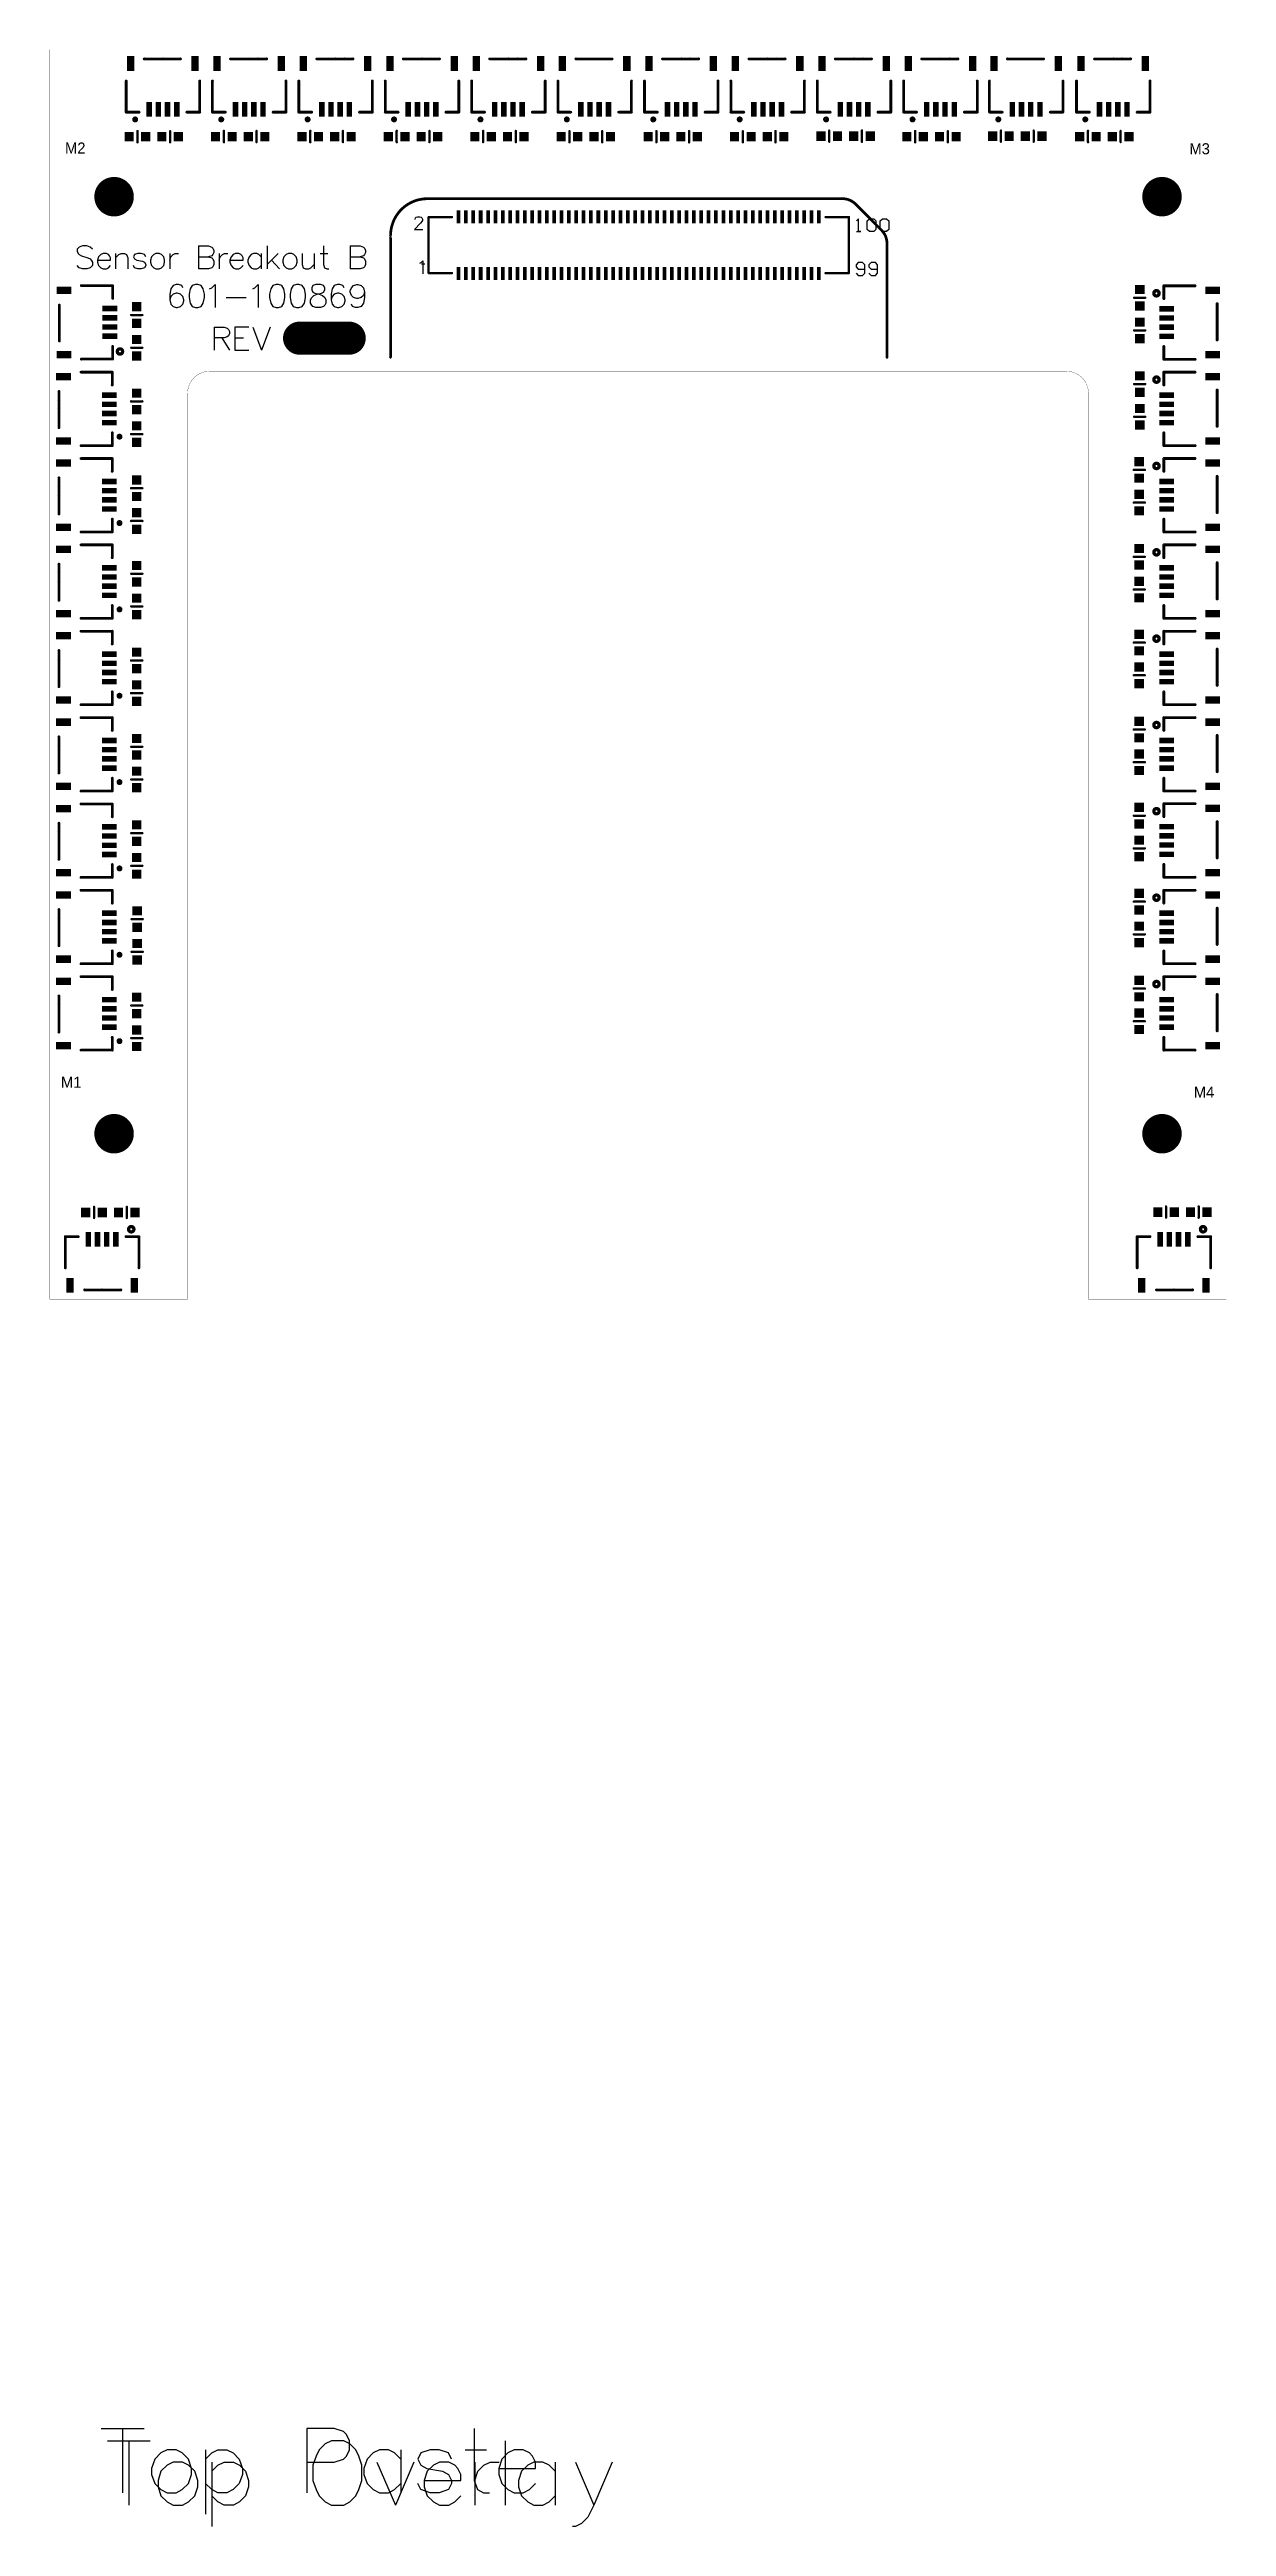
# Model space of a CAD drawing. Extents: x 385 to 449, y 85 to 220.
import ezdxf

# ---------------------------------------------------------------- set-up
doc = ezdxf.new("R2010")
doc.units = 0
for name, color, linetype in [('MECHANICAL1', 6, 'CONTINUOUS'), ('PADHOLELAYER', 156, 'CONTINUOUS'), ('TOPOVERLAY', 2, 'CONTINUOUS'), ('TOPPASTE', 8, 'CONTINUOUS')]:
    doc.layers.add(name, color=color, linetype=linetype)

msp = doc.modelspace()

# ---------------------------------------------------------------- texts
at = {"layer": 'TOPOVERLAY'}
for s, p in [('M2', (386.1, 213.98)), ('M3', (447.26, 213.94)), ('M1', (385.88, 163.13)), ('M4', (447.5, 162.59))]:
    msp.add_text(s, height=0.6, dxfattribs=at).set_placement(p)

# ---------------------------------------------------------------- linework, layer by layer
at = {"layer": 'MECHANICAL1', "const_width": 0.0127}
for points in [[(385.27, 151.63), (385.27, 219.63)], [(385.27, 219.63), (449.27, 219.63)], [(449.27, 151.63), (449.27, 219.63)], [(392.77, 151.63), (392.77, 200.93)], [(393.97, 202.13), (440.57, 202.13)], [(441.77, 151.63), (441.77, 200.93)], [(385.27, 151.63), (392.77, 151.63)], [(441.77, 151.63), (449.27, 151.63)]]:
    msp.add_lwpolyline(points, dxfattribs=at)
at = {"layer": 'MECHANICAL1'}
for points, const_width in [([(385.26, 219.63, 1), (385.27, 219.63, 1)], 0.00635), ([(385.26, 219.63, 1), (385.27, 219.63, 1)], 0.00635), ([(449.26, 219.63, 1), (449.27, 219.63, 1)], 0.00635), ([(449.26, 219.63, 1), (449.27, 219.63, 1)], 0.00635), ([(392.76, 200.93, 1), (392.77, 200.93, 1)], 0.00635), ([(392.76, 200.93, 1), (392.77, 200.93, 1)], 0.0065), ([(393.96, 202.13, 1), (393.97, 202.13, 1)], 0.00635), ([(393.96, 202.13, 1), (393.97, 202.13, 1)], 0.0065), ([(440.56, 202.13, 1), (440.57, 202.13, 1)], 0.00635), ([(440.56, 202.13, 1), (440.57, 202.13, 1)], 0.0065), ([(441.76, 200.93, 1), (441.77, 200.93, 1)], 0.00635), ([(441.76, 200.93, 1), (441.77, 200.93, 1)], 0.0065), ([(385.26, 151.63, 1), (385.27, 151.63, 1)], 0.00635), ([(385.26, 151.63, 1), (385.27, 151.63, 1)], 0.00635), ([(392.76, 151.63, 1), (392.77, 151.63, 1)], 0.00635), ([(392.76, 151.63, 1), (392.77, 151.63, 1)], 0.00635), ([(441.76, 151.63, 1), (441.77, 151.63, 1)], 0.00635), ([(441.76, 151.63, 1), (441.77, 151.63, 1)], 0.00635), ([(449.26, 151.63, 1), (449.27, 151.63, 1)], 0.00635), ([(449.26, 151.63, 1), (449.27, 151.63, 1)], 0.00635)]:
    msp.add_lwpolyline(points, format="xyb", close=True, dxfattribs=dict(at, const_width=const_width))
at = {"layer": 'MECHANICAL1', "const_width": 0.013}
for points in [[(392.77, 200.93, -0.414214), (393.97, 202.13)], [(440.57, 202.13, -0.414214), (441.77, 200.93)]]:
    msp.add_lwpolyline(points, format="xyb", dxfattribs=at)
at = {"layer": 'PADHOLELAYER', "const_width": 1.07}
for points in [[(388.23, 211.63, 1), (389.31, 211.63, 1)], [(445.23, 211.63, 1), (446.31, 211.63, 1)], [(388.23, 160.63, 1), (389.31, 160.63, 1)], [(445.23, 160.63, 1), (446.31, 160.63, 1)]]:
    msp.add_lwpolyline(points, format="xyb", close=True, dxfattribs=at)
at = {"layer": 'TOPOVERLAY'}
for p, q in [((405.14, 210.41), (405.17, 210.48)), ((405.14, 210.38), (405.14, 210.41)), ((405.17, 210.48), (405.21, 210.51)), ((405.21, 210.51), (405.27, 210.54)), ((405.27, 210.54), (405.41, 210.54)), ((405.41, 210.54), (405.47, 210.51)), ((405.47, 210.51), (405.51, 210.48)), ((405.51, 210.48), (405.54, 210.41)), ((405.54, 210.34), (405.51, 210.28)), ((405.54, 210.41), (405.54, 210.34)), ((429.27, 210.43), (429.16, 210.31)), ((429.27, 209.73), (429.27, 210.43)), ((429.74, 210.31), (429.86, 210.43)), ((429.74, 209.85), (429.74, 210.31)), ((429.86, 210.43), (430.09, 210.43)), ((430.09, 210.43), (430.21, 210.31)), ((430.21, 210.31), (430.21, 209.85)), ((430.44, 210.31), (430.56, 210.43)), ((430.44, 209.85), (430.44, 210.31)), ((430.56, 210.43), (430.79, 210.43)), ((430.79, 210.43), (430.91, 210.31)), ((430.91, 210.31), (430.91, 209.85)), ((405.44, 210.18), (405.11, 209.84)), ((405.11, 209.84), (405.57, 209.84)), ((405.51, 210.28), (405.44, 210.18)), ((429.16, 209.73), (429.39, 209.73)), ((429.39, 209.73), (429.27, 209.73)), ((429.86, 209.73), (429.74, 209.85)), ((430.09, 209.73), (429.86, 209.73)), ((430.21, 209.85), (430.09, 209.73)), ((430.56, 209.73), (430.44, 209.85)), ((430.79, 209.73), (430.56, 209.73)), ((430.91, 209.85), (430.79, 209.73)), ((386.88, 208.89), (386.76, 208.77)), ((386.76, 208.77), (386.76, 208.66)), ((386.76, 208.66), (386.82, 208.54)), ((386.88, 207.76), (386.76, 207.88)), ((386.82, 208.54), (386.88, 208.48)), ((387.06, 208.95), (386.88, 208.89)), ((386.88, 208.48), (387, 208.42)), ((387.06, 207.7), (386.88, 207.76)), ((387, 208.42), (387.35, 208.3)), ((387.29, 208.95), (387.06, 208.95)), ((387.29, 207.7), (387.06, 207.7)), ((387.47, 208.89), (387.29, 208.95)), ((387.47, 207.76), (387.29, 207.7)), ((387.35, 208.3), (387.47, 208.24)), ((387.59, 208.77), (387.47, 208.89)), ((387.47, 208.24), (387.53, 208.18)), ((387.59, 207.88), (387.47, 207.76)), ((387.53, 208.18), (387.59, 208.06)), ((387.59, 208.06), (387.59, 207.88)), ((387.93, 208.36), (387.87, 208.18)), ((387.87, 208.18), (388.58, 208.18)), ((387.87, 208.18), (387.87, 208.06)), ((387.87, 208.06), (387.93, 207.88)), ((388.05, 208.48), (387.93, 208.36)), ((387.93, 207.88), (388.05, 207.76)), ((388.17, 208.54), (388.05, 208.48)), ((388.05, 207.76), (388.17, 207.7)), ((388.35, 208.54), (388.17, 208.54)), ((388.17, 207.7), (388.35, 207.7)), ((388.47, 208.48), (388.35, 208.54)), ((388.35, 207.7), (388.47, 207.76)), ((388.53, 208.42), (388.47, 208.48)), ((388.47, 207.76), (388.58, 207.88)), ((388.58, 208.3), (388.53, 208.42)), ((388.58, 208.18), (388.58, 208.3)), ((388.85, 208.54), (388.85, 207.7)), ((388.85, 208.3), (389.03, 208.48)), ((389.03, 208.48), (389.15, 208.54)), ((389.15, 208.54), (389.33, 208.54)), ((389.33, 208.54), (389.45, 208.48)), ((389.45, 208.48), (389.51, 208.3)), ((389.51, 208.3), (389.51, 207.7)), ((389.89, 208.48), (389.83, 208.36)), ((389.83, 208.36), (389.89, 208.24)), ((389.89, 207.76), (389.83, 207.88)), ((390.07, 208.54), (389.89, 208.48)), ((389.89, 208.24), (390.01, 208.18)), ((390.07, 207.7), (389.89, 207.76)), ((390.01, 208.18), (390.31, 208.12)), ((390.25, 208.54), (390.07, 208.54)), ((390.25, 207.7), (390.07, 207.7)), ((390.43, 208.48), (390.25, 208.54)), ((390.43, 207.76), (390.25, 207.7)), ((390.31, 208.12), (390.43, 208.06)), ((390.49, 208.36), (390.43, 208.48)), ((390.43, 208.06), (390.49, 207.94)), ((390.49, 207.88), (390.43, 207.76)), ((390.49, 207.94), (390.49, 207.88)), ((390.81, 208.36), (390.75, 208.18)), ((390.75, 208.18), (390.75, 208.06)), ((390.75, 208.06), (390.81, 207.88)), ((390.93, 208.48), (390.81, 208.36)), ((390.81, 207.88), (390.93, 207.76)), ((391.05, 208.54), (390.93, 208.48)), ((390.93, 207.76), (391.05, 207.7)), ((391.23, 208.54), (391.05, 208.54)), ((391.05, 207.7), (391.23, 207.7)), ((391.35, 208.48), (391.23, 208.54)), ((391.23, 207.7), (391.35, 207.76)), ((391.47, 208.36), (391.35, 208.48)), ((391.35, 207.76), (391.47, 207.88)), ((391.52, 208.18), (391.47, 208.36)), ((391.47, 207.88), (391.52, 208.06)), ((391.52, 208.06), (391.52, 208.18)), ((391.8, 208.54), (391.8, 207.7)), ((391.8, 208.18), (391.86, 208.36)), ((391.86, 208.36), (391.98, 208.48)), ((391.98, 208.48), (392.1, 208.54)), ((392.1, 208.54), (392.27, 208.54)), ((393.37, 208.95), (393.37, 207.7)), ((393.37, 208.95), (393.91, 208.95)), ((393.37, 208.36), (393.91, 208.36)), ((393.91, 207.7), (393.37, 207.7)), ((393.91, 208.95), (394.08, 208.89)), ((394.08, 208.42), (393.91, 208.36)), ((393.91, 208.36), (394.08, 208.3)), ((394.08, 207.76), (393.91, 207.7)), ((394.08, 208.89), (394.14, 208.83)), ((394.14, 208.48), (394.08, 208.42)), ((394.08, 208.3), (394.14, 208.24)), ((394.14, 207.82), (394.08, 207.76)), ((394.14, 208.83), (394.2, 208.71)), ((394.2, 208.6), (394.14, 208.48)), ((394.14, 208.24), (394.2, 208.12)), ((394.2, 207.94), (394.14, 207.82)), ((394.2, 208.71), (394.2, 208.6)), ((394.2, 208.12), (394.2, 207.94)), ((394.48, 208.54), (394.48, 207.7)), ((394.48, 208.18), (394.54, 208.36)), ((394.54, 208.36), (394.66, 208.48)), ((394.66, 208.48), (394.78, 208.54)), ((394.78, 208.54), (394.96, 208.54)), ((395.13, 208.36), (395.07, 208.18)), ((395.07, 208.18), (395.79, 208.18)), ((395.07, 208.18), (395.07, 208.06)), ((395.07, 208.06), (395.13, 207.88)), ((395.25, 208.48), (395.13, 208.36)), ((395.13, 207.88), (395.25, 207.76)), ((395.37, 208.54), (395.25, 208.48)), ((395.25, 207.76), (395.37, 207.7)), ((395.55, 208.54), (395.37, 208.54)), ((395.37, 207.7), (395.55, 207.7)), ((395.67, 208.48), (395.55, 208.54)), ((395.55, 207.7), (395.67, 207.76)), ((395.73, 208.42), (395.67, 208.48)), ((395.67, 207.76), (395.79, 207.88)), ((395.79, 208.3), (395.73, 208.42)), ((395.79, 208.18), (395.79, 208.3)), ((396.11, 208.36), (396.05, 208.18)), ((396.05, 208.18), (396.05, 208.06)), ((396.05, 208.06), (396.11, 207.88)), ((396.23, 208.48), (396.11, 208.36)), ((396.11, 207.88), (396.23, 207.76)), ((396.35, 208.54), (396.23, 208.48)), ((396.23, 207.76), (396.35, 207.7)), ((396.53, 208.54), (396.35, 208.54)), ((396.35, 207.7), (396.53, 207.7)), ((396.65, 208.48), (396.53, 208.54)), ((396.53, 207.7), (396.65, 207.76)), ((396.77, 208.36), (396.65, 208.48)), ((396.65, 207.76), (396.77, 207.88)), ((396.77, 208.54), (396.77, 207.7)), ((397.1, 208.95), (397.1, 207.7)), ((397.7, 208.54), (397.1, 207.94)), ((397.34, 208.18), (397.76, 207.7)), ((398.01, 208.36), (397.95, 208.18)), ((397.95, 208.18), (397.95, 208.06)), ((397.95, 208.06), (398.01, 207.88)), ((398.13, 208.48), (398.01, 208.36)), ((398.01, 207.88), (398.13, 207.76)), ((398.25, 208.54), (398.13, 208.48)), ((398.13, 207.76), (398.25, 207.7)), ((398.43, 208.54), (398.25, 208.54)), ((398.25, 207.7), (398.43, 207.7)), ((398.55, 208.48), (398.43, 208.54)), ((398.43, 207.7), (398.55, 207.76)), ((398.67, 208.36), (398.55, 208.48)), ((398.55, 207.76), (398.67, 207.88)), ((398.73, 208.18), (398.67, 208.36)), ((398.67, 207.88), (398.73, 208.06)), ((398.73, 208.06), (398.73, 208.18)), ((399, 208.54), (399, 207.94)), ((399, 207.94), (399.06, 207.76)), ((399.06, 207.76), (399.18, 207.7)), ((399.18, 207.7), (399.36, 207.7)), ((399.36, 207.7), (399.48, 207.76)), ((399.48, 207.76), (399.65, 207.94)), ((399.65, 208.54), (399.65, 207.7)), ((399.98, 208.54), (400.4, 208.54)), ((400.16, 208.95), (400.16, 207.94)), ((400.16, 207.94), (400.22, 207.76)), ((400.22, 207.76), (400.34, 207.7)), ((400.34, 207.7), (400.46, 207.7)), ((401.62, 208.95), (401.62, 207.7)), ((401.62, 208.95), (402.15, 208.95)), ((401.62, 208.36), (402.15, 208.36)), ((402.15, 207.7), (401.62, 207.7)), ((402.15, 208.95), (402.33, 208.89)), ((402.33, 208.42), (402.15, 208.36)), ((402.15, 208.36), (402.33, 208.3)), ((402.33, 207.76), (402.15, 207.7)), ((402.33, 208.89), (402.39, 208.83)), ((402.39, 208.48), (402.33, 208.42)), ((402.33, 208.3), (402.39, 208.24)), ((402.39, 207.82), (402.33, 207.76)), ((402.39, 208.83), (402.45, 208.71)), ((402.45, 208.6), (402.39, 208.48)), ((402.39, 208.24), (402.45, 208.12)), ((402.45, 207.94), (402.39, 207.82)), ((402.45, 208.71), (402.45, 208.6)), ((402.45, 208.12), (402.45, 207.94)), ((405.41, 208.01), (405.47, 208.04)), ((405.47, 208.04), (405.57, 208.14)), ((405.57, 208.14), (405.57, 207.44)), ((429.25, 208.04), (429.13, 207.93)), ((429.13, 207.93), (429.13, 207.81)), ((429.13, 207.81), (429.25, 207.69)), ((429.48, 208.04), (429.25, 208.04)), ((429.25, 207.69), (429.6, 207.69)), ((429.6, 207.93), (429.48, 208.04)), ((429.6, 207.46), (429.6, 207.93)), ((429.95, 208.04), (429.83, 207.93)), ((429.83, 207.93), (429.83, 207.81)), ((429.83, 207.81), (429.95, 207.69)), ((430.18, 208.04), (429.95, 208.04)), ((429.95, 207.69), (430.3, 207.69)), ((430.3, 207.93), (430.18, 208.04)), ((430.3, 207.46), (430.3, 207.93)), ((391.86, 206.61), (391.8, 206.32)), ((391.8, 206.32), (391.8, 206.02)), ((391.98, 206.79), (391.86, 206.61)), ((391.98, 206.32), (391.86, 206.2)), ((392.15, 206.85), (391.98, 206.79)), ((392.15, 206.38), (391.98, 206.32)), ((392.27, 206.85), (392.15, 206.85)), ((392.21, 206.38), (392.15, 206.38)), ((392.39, 206.32), (392.21, 206.38)), ((392.45, 206.79), (392.27, 206.85)), ((392.51, 206.2), (392.39, 206.32)), ((392.51, 206.67), (392.45, 206.79)), ((392.9, 206.61), (392.85, 206.32)), ((392.85, 206.32), (392.85, 206.14)), ((393.02, 206.79), (392.9, 206.61)), ((393.2, 206.85), (393.02, 206.79)), ((393.32, 206.85), (393.2, 206.85)), ((393.5, 206.79), (393.32, 206.85)), ((393.62, 206.61), (393.5, 206.79)), ((393.68, 206.32), (393.62, 206.61)), ((393.68, 206.14), (393.68, 206.32)), ((393.96, 206.61), (394.08, 206.67)), ((394.08, 206.67), (394.26, 206.85)), ((394.26, 206.85), (394.26, 205.6)), ((396.31, 206.61), (396.43, 206.67)), ((396.43, 206.67), (396.61, 206.85)), ((396.61, 206.85), (396.61, 205.6)), ((397.29, 206.61), (397.23, 206.32)), ((397.23, 206.32), (397.23, 206.14)), ((397.41, 206.79), (397.29, 206.61)), ((397.59, 206.85), (397.41, 206.79)), ((397.71, 206.85), (397.59, 206.85)), ((397.89, 206.79), (397.71, 206.85)), ((398, 206.61), (397.89, 206.79)), ((398.06, 206.32), (398, 206.61)), ((398.06, 206.14), (398.06, 206.32)), ((398.4, 206.61), (398.34, 206.32)), ((398.34, 206.32), (398.34, 206.14)), ((398.52, 206.79), (398.4, 206.61)), ((398.7, 206.85), (398.52, 206.79)), ((398.82, 206.85), (398.7, 206.85)), ((399, 206.79), (398.82, 206.85)), ((399.12, 206.61), (399, 206.79)), ((399.18, 206.32), (399.12, 206.61)), ((399.18, 206.14), (399.18, 206.32)), ((399.58, 206.79), (399.52, 206.67)), ((399.52, 206.67), (399.52, 206.56)), ((399.52, 206.56), (399.58, 206.44)), ((399.75, 206.85), (399.58, 206.79)), ((399.58, 206.44), (399.69, 206.38)), ((399.64, 206.26), (399.81, 206.32)), ((399.69, 206.38), (399.93, 206.32)), ((399.99, 206.85), (399.75, 206.85)), ((399.81, 206.32), (400.05, 206.38)), ((399.93, 206.32), (400.11, 206.26)), ((400.17, 206.79), (399.99, 206.85)), ((400.05, 206.38), (400.17, 206.44)), ((400.23, 206.67), (400.17, 206.79)), ((400.17, 206.44), (400.23, 206.56)), ((400.23, 206.56), (400.23, 206.67)), ((400.63, 206.61), (400.57, 206.32)), ((400.57, 206.32), (400.57, 206.02)), ((400.75, 206.79), (400.63, 206.61)), ((400.75, 206.32), (400.63, 206.2)), ((400.93, 206.85), (400.75, 206.79)), ((400.93, 206.38), (400.75, 206.32)), ((401.05, 206.85), (400.93, 206.85)), ((400.99, 206.38), (400.93, 206.38)), ((401.16, 206.32), (400.99, 206.38)), ((401.22, 206.79), (401.05, 206.85)), ((401.28, 206.2), (401.16, 206.32)), ((401.28, 206.67), (401.22, 206.79)), ((401.62, 206.5), (401.68, 206.67)), ((401.62, 206.44), (401.62, 206.5)), ((401.68, 206.26), (401.62, 206.44)), ((401.68, 206.67), (401.8, 206.79)), ((401.8, 206.79), (401.97, 206.85)), ((401.97, 206.85), (402.03, 206.85)), ((402.03, 206.85), (402.21, 206.79)), ((402.21, 206.79), (402.33, 206.67)), ((402.33, 206.67), (402.39, 206.44)), ((402.39, 206.44), (402.33, 206.26)), ((402.39, 206.44), (402.39, 206.14)), ((429.13, 207.46), (429.25, 207.34)), ((429.25, 207.34), (429.48, 207.34)), ((429.48, 207.34), (429.6, 207.46)), ((429.83, 207.46), (429.95, 207.34)), ((429.95, 207.34), (430.18, 207.34)), ((430.18, 207.34), (430.3, 207.46)), ((391.86, 206.2), (391.8, 206.02)), ((391.8, 206.02), (391.86, 205.78)), ((391.86, 205.78), (391.98, 205.66)), ((391.98, 205.66), (392.15, 205.6)), ((392.15, 205.6), (392.21, 205.6)), ((392.21, 205.6), (392.39, 205.66)), ((392.39, 205.66), (392.51, 205.78)), ((392.57, 206.02), (392.51, 206.2)), ((392.51, 205.78), (392.57, 205.96)), ((392.57, 205.96), (392.57, 206.02)), ((392.85, 206.14), (392.9, 205.84)), ((392.9, 205.84), (393.02, 205.66)), ((393.02, 205.66), (393.2, 205.6)), ((393.2, 205.6), (393.32, 205.6)), ((393.32, 205.6), (393.5, 205.66)), ((393.5, 205.66), (393.62, 205.84)), ((393.62, 205.84), (393.68, 206.14)), ((394.87, 206.14), (395.95, 206.14)), ((397.23, 206.14), (397.29, 205.84)), ((397.29, 205.84), (397.41, 205.66)), ((397.41, 205.66), (397.59, 205.6)), ((397.59, 205.6), (397.71, 205.6)), ((397.71, 205.6), (397.89, 205.66)), ((397.89, 205.66), (398, 205.84)), ((398, 205.84), (398.06, 206.14)), ((398.34, 206.14), (398.4, 205.84)), ((398.4, 205.84), (398.52, 205.66)), ((398.52, 205.66), (398.7, 205.6)), ((398.7, 205.6), (398.82, 205.6)), ((398.82, 205.6), (399, 205.66)), ((399, 205.66), (399.12, 205.84)), ((399.12, 205.84), (399.18, 206.14)), ((399.46, 206.02), (399.52, 206.14)), ((399.46, 205.84), (399.46, 206.02)), ((399.52, 205.72), (399.46, 205.84)), ((399.52, 206.14), (399.64, 206.26)), ((399.58, 205.66), (399.52, 205.72)), ((399.75, 205.6), (399.58, 205.66)), ((399.99, 205.6), (399.75, 205.6)), ((400.17, 205.66), (399.99, 205.6)), ((400.11, 206.26), (400.23, 206.14)), ((400.23, 205.72), (400.17, 205.66)), ((400.23, 206.14), (400.29, 206.02)), ((400.29, 205.84), (400.23, 205.72)), ((400.29, 206.02), (400.29, 205.84)), ((400.63, 206.2), (400.57, 206.02)), ((400.57, 206.02), (400.63, 205.78)), ((400.63, 205.78), (400.75, 205.66)), ((400.75, 205.66), (400.93, 205.6)), ((400.93, 205.6), (400.99, 205.6)), ((400.99, 205.6), (401.16, 205.66)), ((401.16, 205.66), (401.28, 205.78)), ((401.34, 206.02), (401.28, 206.2)), ((401.28, 205.78), (401.34, 205.96)), ((401.34, 205.96), (401.34, 206.02)), ((401.8, 206.14), (401.68, 206.26)), ((401.74, 205.66), (401.68, 205.78)), ((401.91, 205.6), (401.74, 205.66)), ((401.97, 206.08), (401.8, 206.14)), ((402.03, 205.6), (401.91, 205.6)), ((402.03, 206.08), (401.97, 206.08)), ((402.21, 206.14), (402.03, 206.08)), ((402.21, 205.66), (402.03, 205.6)), ((402.33, 206.26), (402.21, 206.14)), ((402.33, 205.84), (402.21, 205.66)), ((402.39, 206.14), (402.33, 205.84)), ((394.22, 204.53), (394.22, 203.28)), ((394.22, 204.53), (394.75, 204.53)), ((394.75, 203.94), (394.22, 203.94)), ((394.63, 203.94), (395.05, 203.28)), ((394.75, 204.53), (394.93, 204.47)), ((394.93, 204), (394.75, 203.94)), ((394.93, 204.47), (394.99, 204.41)), ((394.99, 204.06), (394.93, 204)), ((394.99, 204.41), (395.05, 204.29)), ((395.05, 204.18), (394.99, 204.06)), ((395.05, 204.29), (395.05, 204.18)), ((396.1, 204.53), (395.33, 204.53)), ((395.33, 204.53), (395.33, 203.28)), ((395.33, 203.94), (395.81, 203.94)), ((396.31, 204.53), (396.79, 203.28)), ((397.26, 204.53), (396.79, 203.28)), ((395.33, 203.28), (396.1, 203.28)), ((388.41, 89.49), (390.74, 89.49)), ((389.57, 89.49), (389.57, 85.99)), ((399.92, 88.99), (399.76, 88.66)), ((400.26, 89.33), (399.92, 88.99)), ((400.59, 89.49), (400.26, 89.33)), ((401.26, 89.49), (400.59, 89.49)), ((401.59, 89.33), (401.26, 89.49)), ((401.92, 88.99), (401.59, 89.33)), ((402.09, 88.66), (401.92, 88.99)), ((410.04, 89.49), (410.04, 85.99)), ((391.32, 87.83), (391.16, 87.33)), ((391.66, 88.16), (391.32, 87.83)), ((391.99, 88.33), (391.66, 88.16)), ((392.49, 88.33), (391.99, 88.33)), ((392.82, 88.16), (392.49, 88.33)), ((393.16, 87.83), (392.82, 88.16)), ((393.32, 87.33), (393.16, 87.83)), ((394.09, 88.33), (394.09, 84.83)), ((394.09, 87.83), (394.42, 88.16)), ((394.42, 88.16), (394.76, 88.33)), ((394.76, 88.33), (395.26, 88.33)), ((395.26, 88.33), (395.59, 88.16)), ((395.59, 88.16), (395.92, 87.83)), ((395.92, 87.83), (396.09, 87.33)), ((399.76, 88.66), (399.59, 88.16)), ((399.59, 88.16), (399.59, 87.33)), ((402.25, 88.16), (402.09, 88.66)), ((402.25, 87.33), (402.25, 88.16)), ((403.07, 88.33), (404.07, 85.99)), ((405.07, 88.33), (404.07, 85.99)), ((405.8, 87.83), (405.64, 87.33)), ((406.14, 88.16), (405.8, 87.83)), ((406.47, 88.33), (406.14, 88.16)), ((406.97, 88.33), (406.47, 88.33)), ((407.3, 88.16), (406.97, 88.33)), ((407.47, 87.99), (407.3, 88.16)), ((407.64, 87.66), (407.47, 87.99)), ((407.64, 87.33), (407.64, 87.66)), ((408.39, 88.33), (408.39, 85.99)), ((408.39, 87.33), (408.55, 87.83)), ((408.55, 87.83), (408.89, 88.16)), ((408.89, 88.16), (409.22, 88.33)), ((409.22, 88.33), (409.72, 88.33)), ((410.94, 87.83), (410.77, 87.33)), ((411.27, 88.16), (410.94, 87.83)), ((411.6, 88.33), (411.27, 88.16)), ((412.1, 88.33), (411.6, 88.33)), ((412.44, 88.16), (412.1, 88.33)), ((412.77, 87.83), (412.44, 88.16)), ((412.77, 88.33), (412.77, 85.99)), ((413.87, 88.33), (414.87, 85.99)), ((415.87, 88.33), (414.87, 85.99)), ((391.16, 87.33), (391.16, 86.99)), ((391.16, 86.99), (391.32, 86.49)), ((391.32, 86.49), (391.66, 86.16)), ((392.82, 86.16), (393.16, 86.49)), ((393.16, 86.49), (393.32, 86.99)), ((393.32, 86.99), (393.32, 87.33)), ((394.42, 86.16), (394.09, 86.49)), ((395.92, 86.49), (395.59, 86.16)), ((396.09, 86.99), (395.92, 86.49)), ((396.09, 87.33), (396.09, 86.99)), ((399.59, 87.33), (399.76, 86.83)), ((399.76, 86.83), (399.92, 86.49)), ((399.92, 86.49), (400.26, 86.16)), ((401.59, 86.16), (401.92, 86.49)), ((401.92, 86.49), (402.09, 86.83)), ((402.09, 86.83), (402.25, 87.33)), ((405.64, 87.33), (407.64, 87.33)), ((405.64, 87.33), (405.64, 86.99)), ((405.64, 86.99), (405.8, 86.49)), ((405.8, 86.49), (406.14, 86.16)), ((407.3, 86.16), (407.64, 86.49)), ((410.77, 87.33), (410.77, 86.99)), ((410.77, 86.99), (410.94, 86.49)), ((410.94, 86.49), (411.27, 86.16)), ((412.44, 86.16), (412.77, 86.49)), ((391.66, 86.16), (391.99, 85.99)), ((391.99, 85.99), (392.49, 85.99)), ((392.49, 85.99), (392.82, 86.16)), ((394.76, 85.99), (394.42, 86.16)), ((395.26, 85.99), (394.76, 85.99)), ((395.59, 86.16), (395.26, 85.99)), ((400.26, 86.16), (400.59, 85.99)), ((400.59, 85.99), (401.26, 85.99)), ((401.26, 85.99), (401.59, 86.16)), ((406.14, 86.16), (406.47, 85.99)), ((406.47, 85.99), (406.97, 85.99)), ((406.97, 85.99), (407.3, 86.16)), ((411.27, 86.16), (411.6, 85.99)), ((411.6, 85.99), (412.1, 85.99)), ((412.1, 85.99), (412.44, 86.16)), ((414.2, 84.99), (413.87, 84.83)), ((414.54, 85.33), (414.2, 84.99)), ((414.87, 85.99), (414.54, 85.33)), ((413.87, 84.83), (413.7, 84.83))]:
    msp.add_line(p, q, dxfattribs=at)
for points, const_width in [([(390.41, 219.13), (391.43, 219.13)], 0.15), ([(390.41, 219.13), (390.41, 219.13)], 0.15), ([(391.43, 219.13), (391.91, 219.13)], 0.15), ([(391.91, 219.13), (392.38, 219.13)], 0.15), ([(395.09, 219.13), (396.12, 219.13)], 0.15), ([(395.09, 219.13), (395.1, 219.13)], 0.15), ([(396.12, 219.13), (396.6, 219.13)], 0.15), ([(396.6, 219.13), (397.07, 219.13)], 0.15), ([(399.79, 219.13), (400.82, 219.13)], 0.15), ([(399.79, 219.13), (399.8, 219.13)], 0.15), ([(400.82, 219.13), (401.3, 219.13)], 0.15), ([(401.3, 219.13), (401.77, 219.13)], 0.15), ([(404.49, 219.13), (405.52, 219.13)], 0.15), ([(404.49, 219.13), (404.5, 219.13)], 0.15), ([(405.52, 219.13), (406, 219.13)], 0.15), ([(406, 219.13), (406.47, 219.13)], 0.15), ([(409.19, 219.13), (410.22, 219.13)], 0.15), ([(409.19, 219.13), (409.2, 219.13)], 0.15), ([(410.22, 219.13), (410.7, 219.13)], 0.15), ([(410.7, 219.13), (411.17, 219.13)], 0.15), ([(413.89, 219.13), (414.91, 219.13)], 0.15), ([(413.89, 219.13), (413.89, 219.13)], 0.15), ([(414.91, 219.13), (415.4, 219.13)], 0.15), ([(415.4, 219.13), (415.86, 219.13)], 0.15), ([(418.59, 219.13), (419.62, 219.13)], 0.15), ([(418.59, 219.13), (418.6, 219.13)], 0.15), ([(419.62, 219.13), (420.1, 219.13)], 0.15), ([(420.1, 219.13), (420.57, 219.13)], 0.15), ([(423.29, 219.13), (424.32, 219.13)], 0.15), ([(423.29, 219.13), (423.3, 219.13)], 0.15), ([(424.32, 219.13), (424.8, 219.13)], 0.15), ([(424.8, 219.13), (425.27, 219.13)], 0.15), ([(427.99, 219.13), (429.02, 219.13)], 0.15), ([(427.99, 219.13), (428, 219.13)], 0.15), ([(429.02, 219.13), (429.5, 219.13)], 0.15), ([(429.5, 219.13), (429.97, 219.13)], 0.15), ([(432.69, 219.13), (433.72, 219.13)], 0.15), ([(432.69, 219.13), (432.7, 219.13)], 0.15), ([(433.72, 219.13), (434.2, 219.13)], 0.15), ([(434.2, 219.13), (434.67, 219.13)], 0.15), ([(437.36, 219.13), (438.38, 219.13)], 0.15), ([(437.36, 219.13), (437.36, 219.13)], 0.15), ([(438.38, 219.13), (438.87, 219.13)], 0.15), ([(438.87, 219.13), (439.33, 219.13)], 0.15), ([(442.09, 219.13), (443.12, 219.13)], 0.15), ([(442.09, 219.13), (442.1, 219.13)], 0.15), ([(443.12, 219.13), (443.6, 219.13)], 0.15), ([(443.6, 219.13), (444.07, 219.13)], 0.15), ([(389.43, 217.93), (389.43, 216.23)], 0.15), ([(393.43, 216.23), (393.43, 217.93)], 0.15), ([(394.12, 217.93), (394.12, 216.23)], 0.15), ([(398.12, 216.23), (398.12, 217.93)], 0.15), ([(398.82, 217.93), (398.82, 216.23)], 0.15), ([(402.82, 216.23), (402.82, 217.93)], 0.15), ([(403.52, 217.93), (403.52, 216.23)], 0.15), ([(407.52, 216.23), (407.52, 217.93)], 0.15), ([(408.22, 217.93), (408.22, 216.23)], 0.15), ([(412.22, 216.23), (412.22, 217.93)], 0.15), ([(412.91, 217.93), (412.91, 216.23)], 0.15), ([(416.91, 216.23), (416.91, 217.93)], 0.15), ([(417.62, 217.93), (417.62, 216.23)], 0.15), ([(421.62, 216.23), (421.62, 217.93)], 0.15), ([(422.32, 217.93), (422.32, 216.23)], 0.15), ([(426.32, 216.23), (426.32, 217.93)], 0.15), ([(427.02, 217.93), (427.02, 216.23)], 0.15), ([(431.02, 216.23), (431.02, 217.93)], 0.15), ([(431.72, 217.93), (431.72, 216.23)], 0.15), ([(435.72, 216.23), (435.72, 217.93)], 0.15), ([(436.38, 217.93), (436.38, 216.23)], 0.15), ([(440.38, 216.23), (440.38, 217.93)], 0.15), ([(441.12, 217.93), (441.12, 216.23)], 0.15), ([(445.12, 216.23), (445.12, 217.93)], 0.15), ([(389.43, 216.23), (390.13, 216.23)], 0.15), ([(392.73, 216.23), (393.43, 216.23)], 0.15), ([(394.12, 216.23), (394.82, 216.23)], 0.15), ([(397.42, 216.23), (398.12, 216.23)], 0.15), ([(398.82, 216.23), (399.52, 216.23)], 0.15), ([(402.12, 216.23), (402.82, 216.23)], 0.15), ([(403.52, 216.23), (404.22, 216.23)], 0.15), ([(406.82, 216.23), (407.52, 216.23)], 0.15), ([(408.22, 216.23), (408.92, 216.23)], 0.15), ([(411.52, 216.23), (412.22, 216.23)], 0.15), ([(412.91, 216.23), (413.61, 216.23)], 0.15), ([(416.21, 216.23), (416.91, 216.23)], 0.15), ([(417.62, 216.23), (418.32, 216.23)], 0.15), ([(420.92, 216.23), (421.62, 216.23)], 0.15), ([(422.32, 216.23), (423.02, 216.23)], 0.15), ([(425.62, 216.23), (426.32, 216.23)], 0.15), ([(427.02, 216.23), (427.72, 216.23)], 0.15), ([(430.32, 216.23), (431.02, 216.23)], 0.15), ([(431.72, 216.23), (432.42, 216.23)], 0.15), ([(435.02, 216.23), (435.72, 216.23)], 0.15), ([(436.38, 216.23), (437.08, 216.23)], 0.15), ([(439.68, 216.23), (440.38, 216.23)], 0.15), ([(441.12, 216.23), (441.82, 216.23)], 0.15), ([(444.42, 216.23), (445.12, 216.23)], 0.15), ([(390.04, 214.59), (390.04, 215.2)], 0.127), ([(391.82, 214.59), (391.82, 215.2)], 0.127), ([(394.74, 214.6), (394.74, 215.21)], 0.127), ([(396.52, 214.6), (396.52, 215.21)], 0.127), ([(399.44, 214.6), (399.44, 215.21)], 0.127), ([(401.22, 214.6), (401.22, 215.21)], 0.127), ([(404.14, 214.6), (404.14, 215.21)], 0.127), ([(405.92, 214.6), (405.92, 215.21)], 0.127), ([(408.84, 214.6), (408.84, 215.21)], 0.127), ([(410.62, 214.6), (410.62, 215.21)], 0.127), ([(413.54, 214.59), (413.54, 215.2)], 0.127), ([(415.32, 214.59), (415.32, 215.2)], 0.127), ([(418.27, 214.59), (418.27, 215.2)], 0.127), ([(420.05, 214.59), (420.05, 215.2)], 0.127), ([(422.97, 214.59), (422.97, 215.2)], 0.127), ([(424.75, 214.59), (424.75, 215.2)], 0.127), ([(427.67, 214.62), (427.67, 215.23)], 0.127), ([(429.45, 214.62), (429.45, 215.23)], 0.127), ([(432.34, 214.59), (432.34, 215.2)], 0.127), ([(434.12, 214.59), (434.12, 215.2)], 0.127), ([(437.01, 214.62), (437.01, 215.23)], 0.127), ([(438.79, 214.62), (438.79, 215.23)], 0.127), ([(441.74, 214.6), (441.74, 215.21)], 0.127), ([(443.52, 214.6), (443.52, 215.21)], 0.127), ([(405.81, 211.52), (428.39, 211.52)], 0.15), ([(405.88, 210.52), (407.15, 210.52)], 0.127), ([(405.88, 207.47), (405.88, 210.52)], 0.127), ([(427.47, 210.52), (428.74, 210.52)], 0.127), ([(428.74, 207.47), (428.74, 210.52)], 0.127), ([(429.1, 211.23), (430.51, 209.81)], 0.15), ([(403.81, 202.89), (403.81, 209.39)], 0.15), ([(430.81, 202.89), (430.81, 209.09)], 0.15), ([(386.99, 206.79), (388.69, 206.79)], 0.15), ([(388.69, 206.09), (388.69, 206.79)], 0.15), ([(405.88, 207.47), (407.15, 207.47)], 0.127), ([(427.47, 207.47), (428.74, 207.47)], 0.127), ([(445.87, 206.08), (445.87, 206.78)], 0.15), ([(445.87, 206.78), (447.57, 206.78)], 0.15), ([(385.79, 205.27), (385.79, 205.74)], 0.15), ([(385.79, 204.79), (385.79, 205.27)], 0.15), ([(389.7, 205.19), (390.31, 205.19)], 0.127), ([(444.25, 206.13), (444.86, 206.13)], 0.127), ([(448.77, 204.78), (448.77, 205.81)], 0.15), ([(448.77, 205.81), (448.77, 205.81)], 0.15), ([(385.79, 203.77), (385.79, 204.79)], 0.15), ([(385.79, 203.77), (385.79, 203.77)], 0.15), ([(388.69, 202.79), (388.69, 203.49)], 0.15), ([(398.86, 203.93), (401.56, 203.93)], 1.8), ([(444.25, 204.35), (444.86, 204.35)], 0.127), ([(448.77, 204.3), (448.77, 204.78)], 0.15), ([(448.77, 203.83), (448.77, 204.3)], 0.15), ([(386.99, 202.79), (388.69, 202.79)], 0.15), ([(389.7, 203.41), (390.31, 203.41)], 0.127), ([(445.87, 202.78), (445.87, 203.48)], 0.15), ([(445.87, 202.78), (447.57, 202.78)], 0.15), ([(385.77, 200.56), (385.77, 201.03)], 0.15), ([(386.97, 202.08), (388.67, 202.08)], 0.15), ([(388.67, 201.38), (388.67, 202.08)], 0.15), ([(444.25, 201.43), (444.86, 201.43)], 0.127), ([(445.87, 201.38), (445.87, 202.08)], 0.15), ([(445.87, 202.08), (447.57, 202.08)], 0.15), ([(448.77, 200.08), (448.77, 201.11)], 0.15), ([(448.77, 201.11), (448.77, 201.11)], 0.15), ([(385.77, 200.08), (385.77, 200.56)], 0.15), ([(385.77, 199.06), (385.77, 200.08)], 0.15), ([(389.69, 200.49), (390.3, 200.49)], 0.127), ([(444.25, 199.65), (444.86, 199.65)], 0.127), ([(448.77, 199.6), (448.77, 200.08)], 0.15), ([(448.77, 199.13), (448.77, 199.6)], 0.15), ([(385.77, 199.06), (385.77, 199.06)], 0.15), ([(388.67, 198.08), (388.67, 198.78)], 0.15), ([(389.69, 198.71), (390.3, 198.71)], 0.127), ([(445.87, 198.08), (445.87, 198.78)], 0.15), ([(386.97, 198.08), (388.67, 198.08)], 0.15), ([(386.97, 197.38), (388.67, 197.38)], 0.15), ([(388.67, 196.68), (388.67, 197.38)], 0.15), ([(445.87, 198.08), (447.57, 198.08)], 0.15), ([(445.87, 196.68), (445.87, 197.38)], 0.15), ([(445.87, 197.38), (447.57, 197.38)], 0.15), ([(385.77, 195.86), (385.77, 196.33)], 0.15), ([(385.77, 195.38), (385.77, 195.86)], 0.15), ([(389.69, 195.76), (390.3, 195.76)], 0.127), ([(444.23, 196.76), (444.84, 196.76)], 0.127), ([(448.77, 195.38), (448.77, 196.41)], 0.15), ([(448.77, 196.41), (448.77, 196.41)], 0.15), ([(385.77, 194.36), (385.77, 195.38)], 0.15), ([(385.77, 194.36), (385.77, 194.36)], 0.15), ([(388.67, 193.38), (388.67, 194.08)], 0.15), ([(444.23, 194.98), (444.84, 194.98)], 0.127), ([(445.87, 193.38), (445.87, 194.08)], 0.15), ([(448.77, 194.9), (448.77, 195.38)], 0.15), ([(448.77, 194.43), (448.77, 194.9)], 0.15), ([(386.97, 193.38), (388.67, 193.38)], 0.15), ([(389.69, 193.98), (390.3, 193.98)], 0.127), ([(445.87, 193.38), (447.57, 193.38)], 0.15), ([(385.77, 191.16), (385.77, 191.63)], 0.15), ([(386.97, 192.68), (388.67, 192.68)], 0.15), ([(388.67, 191.98), (388.67, 192.68)], 0.15), ([(444.23, 192.03), (444.84, 192.03)], 0.127), ([(445.87, 191.98), (445.87, 192.68)], 0.15), ([(445.87, 192.68), (447.57, 192.68)], 0.15), ([(448.77, 190.68), (448.77, 191.71)], 0.15), ([(448.77, 191.71), (448.77, 191.71)], 0.15), ([(385.77, 190.68), (385.77, 191.16)], 0.15), ([(385.77, 189.66), (385.77, 190.68)], 0.15), ([(389.7, 191.11), (390.31, 191.11)], 0.127), ([(444.23, 190.25), (444.84, 190.25)], 0.127), ([(448.77, 190.2), (448.77, 190.68)], 0.15), ([(448.77, 189.73), (448.77, 190.2)], 0.15), ([(385.77, 189.66), (385.77, 189.66)], 0.15), ([(386.97, 188.68), (388.67, 188.68)], 0.15), ([(388.67, 188.68), (388.67, 189.38)], 0.15), ([(389.7, 189.33), (390.31, 189.33)], 0.127), ([(445.87, 188.68), (445.87, 189.38)], 0.15), ([(445.87, 188.68), (447.57, 188.68)], 0.15), ([(386.97, 187.98), (388.67, 187.98)], 0.15), ([(388.67, 187.28), (388.67, 187.98)], 0.15), ([(444.23, 187.36), (444.84, 187.36)], 0.127), ([(445.87, 187.28), (445.87, 187.98)], 0.15), ([(445.87, 187.98), (447.57, 187.98)], 0.15), ([(385.77, 186.46), (385.77, 186.93)], 0.15), ([(385.77, 185.98), (385.77, 186.46)], 0.15), ([(385.77, 184.96), (385.77, 185.98)], 0.15), ([(389.69, 186.39), (390.3, 186.39)], 0.127), ([(448.77, 185.98), (448.77, 187.01)], 0.15), ([(448.77, 187.01), (448.77, 187.01)], 0.15), ([(448.77, 185.5), (448.77, 185.98)], 0.15), ([(385.77, 184.96), (385.77, 184.96)], 0.15), ([(388.67, 183.98), (388.67, 184.68)], 0.15), ([(444.23, 185.58), (444.84, 185.58)], 0.127), ([(445.87, 183.98), (445.87, 184.68)], 0.15), ([(448.77, 185.03), (448.77, 185.5)], 0.15), ([(386.97, 183.98), (388.67, 183.98)], 0.15), ([(386.97, 183.28), (388.67, 183.28)], 0.15), ([(388.67, 182.58), (388.67, 183.28)], 0.15), ([(389.69, 184.61), (390.3, 184.61)], 0.127), ([(445.87, 183.98), (447.57, 183.98)], 0.15), ([(445.87, 182.58), (445.87, 183.28)], 0.15), ([(445.87, 183.28), (447.57, 183.28)], 0.15), ([(385.77, 181.76), (385.77, 182.23)], 0.15), ([(444.23, 182.63), (444.84, 182.63)], 0.127), ([(448.77, 181.28), (448.77, 182.31)], 0.15), ([(448.77, 182.31), (448.77, 182.31)], 0.15), ([(385.77, 181.28), (385.77, 181.76)], 0.15), ([(385.77, 180.26), (385.77, 181.28)], 0.15), ([(389.7, 181.69), (390.31, 181.69)], 0.127), ([(444.23, 180.85), (444.84, 180.85)], 0.127), ([(448.77, 180.8), (448.77, 181.28)], 0.15), ([(448.77, 180.33), (448.77, 180.8)], 0.15), ([(385.77, 180.26), (385.77, 180.26)], 0.15), ([(386.97, 179.28), (388.67, 179.28)], 0.15), ([(388.67, 179.28), (388.67, 179.98)], 0.15), ([(389.7, 179.91), (390.31, 179.91)], 0.127), ([(445.87, 179.28), (445.87, 179.98)], 0.15), ([(445.87, 179.28), (447.57, 179.28)], 0.15), ([(386.97, 178.58), (388.67, 178.58)], 0.15), ([(388.67, 177.88), (388.67, 178.58)], 0.15), ([(444.23, 177.94), (444.84, 177.94)], 0.127), ([(445.87, 177.89), (445.87, 178.59)], 0.15), ([(445.87, 178.59), (447.57, 178.59)], 0.15), ([(385.77, 177.06), (385.77, 177.53)], 0.15), ([(385.77, 176.58), (385.77, 177.06)], 0.15), ([(385.77, 175.56), (385.77, 176.58)], 0.15), ([(389.7, 176.99), (390.31, 176.99)], 0.127), ([(448.77, 176.59), (448.77, 177.62)], 0.15), ([(448.77, 177.62), (448.77, 177.62)], 0.15), ([(448.77, 176.11), (448.77, 176.59)], 0.15), ([(385.77, 175.56), (385.77, 175.56)], 0.15), ([(388.67, 174.58), (388.67, 175.28)], 0.15), ([(389.7, 175.21), (390.31, 175.21)], 0.127), ([(444.23, 176.16), (444.84, 176.16)], 0.127), ([(445.87, 174.59), (445.87, 175.29)], 0.15), ([(448.77, 175.64), (448.77, 176.11)], 0.15), ([(386.97, 174.58), (388.67, 174.58)], 0.15), ([(386.97, 173.88), (388.67, 173.88)], 0.15), ([(388.67, 173.18), (388.67, 173.88)], 0.15), ([(445.87, 174.59), (447.57, 174.59)], 0.15), ([(445.87, 173.18), (445.87, 173.88)], 0.15), ([(445.87, 173.88), (447.57, 173.88)], 0.15), ([(385.77, 172.36), (385.77, 172.83)], 0.15), ([(444.23, 173.26), (444.84, 173.26)], 0.127), ([(448.77, 171.88), (448.77, 172.91)], 0.15), ([(448.77, 172.91), (448.77, 172.91)], 0.15), ([(385.77, 171.88), (385.77, 172.36)], 0.15), ([(385.77, 170.86), (385.77, 171.88)], 0.15), ([(389.72, 172.31), (390.33, 172.31)], 0.127), ([(444.23, 171.48), (444.84, 171.48)], 0.127), ([(448.77, 171.4), (448.77, 171.88)], 0.15), ([(448.77, 170.93), (448.77, 171.4)], 0.15), ([(385.77, 170.86), (385.77, 170.86)], 0.15), ([(386.97, 169.88), (388.67, 169.88)], 0.15), ([(388.67, 169.88), (388.67, 170.58)], 0.15), ([(389.72, 170.53), (390.33, 170.53)], 0.127), ([(445.87, 169.88), (445.87, 170.58)], 0.15), ([(445.87, 169.88), (447.57, 169.88)], 0.15), ([(386.97, 169.18), (388.67, 169.18)], 0.15), ([(388.67, 168.48), (388.67, 169.18)], 0.15), ([(444.23, 168.53), (444.84, 168.53)], 0.127), ([(445.87, 168.48), (445.87, 169.18)], 0.15), ([(445.87, 169.18), (447.57, 169.18)], 0.15), ([(385.77, 167.66), (385.77, 168.13)], 0.15), ([(385.77, 167.18), (385.77, 167.66)], 0.15), ([(385.77, 166.16), (385.77, 167.18)], 0.15), ([(389.7, 167.61), (390.31, 167.61)], 0.127), ([(448.77, 167.18), (448.77, 168.21)], 0.15), ([(448.77, 168.21), (448.77, 168.21)], 0.15), ([(448.77, 166.7), (448.77, 167.18)], 0.15), ([(385.77, 166.16), (385.77, 166.16)], 0.15), ([(388.67, 165.18), (388.67, 165.88)], 0.15), ([(389.7, 165.83), (390.31, 165.83)], 0.127), ([(444.23, 166.75), (444.84, 166.75)], 0.127), ([(445.87, 165.18), (445.87, 165.88)], 0.15), ([(448.77, 166.23), (448.77, 166.7)], 0.15), ([(386.97, 165.18), (388.67, 165.18)], 0.15), ([(445.87, 165.18), (447.57, 165.18)], 0.15), ([(387.68, 156.04), (387.68, 156.65)], 0.127), ([(389.46, 156.04), (389.46, 156.65)], 0.127), ([(445.99, 156.06), (445.99, 156.67)], 0.127), ([(447.77, 156.06), (447.77, 156.67)], 0.127), ([(386.12, 155.03), (386.82, 155.03)], 0.15), ([(386.12, 153.33), (386.12, 155.03)], 0.15), ([(389.42, 155.03), (390.12, 155.03)], 0.15), ([(390.12, 155.03), (390.12, 153.33)], 0.15), ([(444.42, 155.03), (445.12, 155.03)], 0.15), ([(444.42, 153.33), (444.42, 155.03)], 0.15), ([(447.72, 155.03), (448.42, 155.03)], 0.15), ([(448.42, 155.03), (448.42, 153.33)], 0.15), ([(387.17, 152.13), (387.64, 152.13)], 0.15), ([(387.64, 152.13), (388.12, 152.13)], 0.15), ([(388.12, 152.13), (389.14, 152.13)], 0.15), ([(389.14, 152.13), (389.14, 152.13)], 0.15), ([(445.47, 152.13), (445.94, 152.13)], 0.15), ([(445.94, 152.13), (446.42, 152.13)], 0.15), ([(446.42, 152.13), (447.44, 152.13)], 0.15), ([(447.44, 152.13), (447.44, 152.13)], 0.15)]:
    msp.add_lwpolyline(points, dxfattribs=dict(at, const_width=const_width))
for points, const_width in [([(390.37, 219.13, 1), (390.44, 219.13, 1)], 0.075), ([(390.37, 219.13, 1), (390.44, 219.13, 1)], 0.075), ([(390.37, 219.13, 1), (390.45, 219.13, 1)], 0.075), ([(391.39, 219.13, 1), (391.47, 219.13, 1)], 0.075), ([(391.39, 219.13, 1), (391.47, 219.13, 1)], 0.075), ([(391.88, 219.13, 1), (391.95, 219.13, 1)], 0.075), ([(391.88, 219.13, 1), (391.95, 219.13, 1)], 0.075), ([(392.34, 219.13, 1), (392.42, 219.13, 1)], 0.075), ([(395.06, 219.13, 1), (395.13, 219.13, 1)], 0.075), ([(395.06, 219.13, 1), (395.13, 219.13, 1)], 0.075), ([(395.06, 219.13, 1), (395.13, 219.13, 1)], 0.075), ([(396.08, 219.13, 1), (396.16, 219.13, 1)], 0.075), ([(396.08, 219.13, 1), (396.16, 219.13, 1)], 0.075), ([(396.56, 219.13, 1), (396.64, 219.13, 1)], 0.075), ([(396.56, 219.13, 1), (396.64, 219.13, 1)], 0.075), ([(397.03, 219.13, 1), (397.11, 219.13, 1)], 0.075), ([(399.76, 219.13, 1), (399.83, 219.13, 1)], 0.075), ([(399.76, 219.13, 1), (399.83, 219.13, 1)], 0.075), ([(399.76, 219.13, 1), (399.83, 219.13, 1)], 0.075), ([(400.78, 219.13, 1), (400.86, 219.13, 1)], 0.075), ([(400.78, 219.13, 1), (400.86, 219.13, 1)], 0.075), ([(401.26, 219.13, 1), (401.34, 219.13, 1)], 0.075), ([(401.26, 219.13, 1), (401.34, 219.13, 1)], 0.075), ([(401.73, 219.13, 1), (401.81, 219.13, 1)], 0.075), ([(404.46, 219.13, 1), (404.53, 219.13, 1)], 0.075), ([(404.46, 219.13, 1), (404.53, 219.13, 1)], 0.075), ([(404.46, 219.13, 1), (404.53, 219.13, 1)], 0.075), ([(405.48, 219.13, 1), (405.56, 219.13, 1)], 0.075), ([(405.48, 219.13, 1), (405.56, 219.13, 1)], 0.075), ([(405.96, 219.13, 1), (406.04, 219.13, 1)], 0.075), ([(405.96, 219.13, 1), (406.04, 219.13, 1)], 0.075), ([(406.43, 219.13, 1), (406.51, 219.13, 1)], 0.075), ([(409.16, 219.13, 1), (409.23, 219.13, 1)], 0.075), ([(409.16, 219.13, 1), (409.23, 219.13, 1)], 0.075), ([(409.16, 219.13, 1), (409.23, 219.13, 1)], 0.075), ([(410.18, 219.13, 1), (410.26, 219.13, 1)], 0.075), ([(410.18, 219.13, 1), (410.26, 219.13, 1)], 0.075), ([(410.66, 219.13, 1), (410.74, 219.13, 1)], 0.075), ([(410.66, 219.13, 1), (410.74, 219.13, 1)], 0.075), ([(411.13, 219.13, 1), (411.21, 219.13, 1)], 0.075), ([(413.85, 219.13, 1), (413.93, 219.13, 1)], 0.075), ([(413.85, 219.13, 1), (413.93, 219.13, 1)], 0.075), ([(413.85, 219.13, 1), (413.93, 219.13, 1)], 0.075), ([(414.88, 219.13, 1), (414.95, 219.13, 1)], 0.075), ([(414.88, 219.13, 1), (414.95, 219.13, 1)], 0.075), ([(415.36, 219.13, 1), (415.43, 219.13, 1)], 0.075), ([(415.36, 219.13, 1), (415.43, 219.13, 1)], 0.075), ([(415.83, 219.13, 1), (415.9, 219.13, 1)], 0.075), ([(418.56, 219.13, 1), (418.63, 219.13, 1)], 0.075), ([(418.56, 219.13, 1), (418.63, 219.13, 1)], 0.075), ([(418.56, 219.13, 1), (418.63, 219.13, 1)], 0.075), ([(419.58, 219.13, 1), (419.66, 219.13, 1)], 0.075), ([(419.58, 219.13, 1), (419.66, 219.13, 1)], 0.075), ([(420.06, 219.13, 1), (420.14, 219.13, 1)], 0.075), ([(420.06, 219.13, 1), (420.14, 219.13, 1)], 0.075), ([(420.53, 219.13, 1), (420.61, 219.13, 1)], 0.075), ([(423.26, 219.13, 1), (423.33, 219.13, 1)], 0.075), ([(423.26, 219.13, 1), (423.33, 219.13, 1)], 0.075), ([(423.26, 219.13, 1), (423.33, 219.13, 1)], 0.075), ([(424.28, 219.13, 1), (424.36, 219.13, 1)], 0.075), ([(424.28, 219.13, 1), (424.36, 219.13, 1)], 0.075), ([(424.76, 219.13, 1), (424.84, 219.13, 1)], 0.075), ([(424.76, 219.13, 1), (424.84, 219.13, 1)], 0.075), ([(425.23, 219.13, 1), (425.31, 219.13, 1)], 0.075), ([(427.96, 219.13, 1), (428.03, 219.13, 1)], 0.075), ([(427.96, 219.13, 1), (428.03, 219.13, 1)], 0.075), ([(427.96, 219.13, 1), (428.03, 219.13, 1)], 0.075), ([(428.98, 219.13, 1), (429.06, 219.13, 1)], 0.075), ([(428.98, 219.13, 1), (429.06, 219.13, 1)], 0.075), ([(429.46, 219.13, 1), (429.54, 219.13, 1)], 0.075), ([(429.46, 219.13, 1), (429.54, 219.13, 1)], 0.075), ([(429.93, 219.13, 1), (430.01, 219.13, 1)], 0.075), ([(432.66, 219.13, 1), (432.73, 219.13, 1)], 0.075), ([(432.66, 219.13, 1), (432.73, 219.13, 1)], 0.075), ([(432.66, 219.13, 1), (432.73, 219.13, 1)], 0.075), ([(433.68, 219.13, 1), (433.76, 219.13, 1)], 0.075), ([(433.68, 219.13, 1), (433.76, 219.13, 1)], 0.075), ([(434.16, 219.13, 1), (434.24, 219.13, 1)], 0.075), ([(434.16, 219.13, 1), (434.24, 219.13, 1)], 0.075), ([(434.63, 219.13, 1), (434.71, 219.13, 1)], 0.075), ([(437.32, 219.13, 1), (437.4, 219.13, 1)], 0.075), ([(437.32, 219.13, 1), (437.4, 219.13, 1)], 0.075), ([(437.32, 219.13, 1), (437.4, 219.13, 1)], 0.075), ([(438.35, 219.13, 1), (438.42, 219.13, 1)], 0.075), ([(438.35, 219.13, 1), (438.42, 219.13, 1)], 0.075), ([(438.83, 219.13, 1), (438.9, 219.13, 1)], 0.075), ([(438.83, 219.13, 1), (438.9, 219.13, 1)], 0.075), ([(439.3, 219.13, 1), (439.37, 219.13, 1)], 0.075), ([(442.06, 219.13, 1), (442.13, 219.13, 1)], 0.075), ([(442.06, 219.13, 1), (442.13, 219.13, 1)], 0.075), ([(442.06, 219.13, 1), (442.13, 219.13, 1)], 0.075), ([(443.08, 219.13, 1), (443.16, 219.13, 1)], 0.075), ([(443.08, 219.13, 1), (443.16, 219.13, 1)], 0.075), ([(443.56, 219.13, 1), (443.64, 219.13, 1)], 0.075), ([(443.56, 219.13, 1), (443.64, 219.13, 1)], 0.075), ([(444.03, 219.13, 1), (444.11, 219.13, 1)], 0.075), ([(389.39, 217.93, 1), (389.47, 217.93, 1)], 0.075), ([(393.39, 217.93, 1), (393.47, 217.93, 1)], 0.075), ([(394.08, 217.93, 1), (394.16, 217.93, 1)], 0.075), ([(398.08, 217.93, 1), (398.16, 217.93, 1)], 0.075), ([(398.78, 217.93, 1), (398.86, 217.93, 1)], 0.075), ([(402.78, 217.93, 1), (402.86, 217.93, 1)], 0.075), ([(403.48, 217.93, 1), (403.56, 217.93, 1)], 0.075), ([(407.48, 217.93, 1), (407.56, 217.93, 1)], 0.075), ([(408.18, 217.93, 1), (408.26, 217.93, 1)], 0.075), ([(412.18, 217.93, 1), (412.26, 217.93, 1)], 0.075), ([(412.88, 217.93, 1), (412.95, 217.93, 1)], 0.075), ([(416.88, 217.93, 1), (416.95, 217.93, 1)], 0.075), ([(417.58, 217.93, 1), (417.66, 217.93, 1)], 0.075), ([(421.58, 217.93, 1), (421.66, 217.93, 1)], 0.075), ([(422.28, 217.93, 1), (422.36, 217.93, 1)], 0.075), ([(426.28, 217.93, 1), (426.36, 217.93, 1)], 0.075), ([(426.98, 217.93, 1), (427.06, 217.93, 1)], 0.075), ([(430.98, 217.93, 1), (431.06, 217.93, 1)], 0.075), ([(431.68, 217.93, 1), (431.76, 217.93, 1)], 0.075), ([(435.68, 217.93, 1), (435.76, 217.93, 1)], 0.075), ([(436.35, 217.93, 1), (436.42, 217.93, 1)], 0.075), ([(440.35, 217.93, 1), (440.42, 217.93, 1)], 0.075), ([(441.08, 217.93, 1), (441.16, 217.93, 1)], 0.075), ([(445.08, 217.93, 1), (445.16, 217.93, 1)], 0.075), ([(389.39, 216.23, 1), (389.47, 216.23, 1)], 0.075), ([(389.39, 216.23, 1), (389.47, 216.23, 1)], 0.075), ([(389.94, 215.84, 1), (390.03, 215.84, 1)], 0.09), ([(389.94, 215.83, 1), (390.03, 215.83, 1)], 0.09), ([(390.09, 216.23, 1), (390.17, 216.23, 1)], 0.075), ([(392.69, 216.23, 1), (392.77, 216.23, 1)], 0.075), ([(393.39, 216.23, 1), (393.47, 216.23, 1)], 0.075), ([(393.39, 216.23, 1), (393.47, 216.23, 1)], 0.075), ([(394.08, 216.23, 1), (394.16, 216.23, 1)], 0.075), ([(394.08, 216.23, 1), (394.16, 216.23, 1)], 0.075), ([(394.63, 215.84, 1), (394.72, 215.84, 1)], 0.09), ([(394.63, 215.83, 1), (394.72, 215.83, 1)], 0.09), ([(394.78, 216.23, 1), (394.86, 216.23, 1)], 0.075), ([(397.38, 216.23, 1), (397.46, 216.23, 1)], 0.075), ([(398.08, 216.23, 1), (398.16, 216.23, 1)], 0.075), ([(398.08, 216.23, 1), (398.16, 216.23, 1)], 0.075), ([(398.78, 216.23, 1), (398.86, 216.23, 1)], 0.075), ([(398.78, 216.23, 1), (398.86, 216.23, 1)], 0.075), ([(399.33, 215.84, 1), (399.42, 215.84, 1)], 0.09), ([(399.33, 215.83, 1), (399.42, 215.83, 1)], 0.09), ([(399.48, 216.23, 1), (399.56, 216.23, 1)], 0.075), ([(402.08, 216.23, 1), (402.16, 216.23, 1)], 0.075), ([(402.78, 216.23, 1), (402.86, 216.23, 1)], 0.075), ([(402.78, 216.23, 1), (402.86, 216.23, 1)], 0.075), ([(403.48, 216.23, 1), (403.56, 216.23, 1)], 0.075), ([(403.48, 216.23, 1), (403.56, 216.23, 1)], 0.075), ([(404.03, 215.84, 1), (404.12, 215.84, 1)], 0.09), ([(404.03, 215.83, 1), (404.12, 215.83, 1)], 0.09), ([(404.18, 216.23, 1), (404.26, 216.23, 1)], 0.075), ([(406.78, 216.23, 1), (406.86, 216.23, 1)], 0.075), ([(407.48, 216.23, 1), (407.56, 216.23, 1)], 0.075), ([(407.48, 216.23, 1), (407.56, 216.23, 1)], 0.075), ([(408.18, 216.23, 1), (408.26, 216.23, 1)], 0.075), ([(408.18, 216.23, 1), (408.26, 216.23, 1)], 0.075), ([(408.73, 215.84, 1), (408.82, 215.84, 1)], 0.09), ([(408.73, 215.83, 1), (408.82, 215.83, 1)], 0.09), ([(408.88, 216.23, 1), (408.96, 216.23, 1)], 0.075), ([(411.48, 216.23, 1), (411.56, 216.23, 1)], 0.075), ([(412.18, 216.23, 1), (412.26, 216.23, 1)], 0.075), ([(412.18, 216.23, 1), (412.26, 216.23, 1)], 0.075), ([(412.88, 216.23, 1), (412.95, 216.23, 1)], 0.075), ([(412.88, 216.23, 1), (412.95, 216.23, 1)], 0.075), ([(413.42, 215.84, 1), (413.51, 215.84, 1)], 0.09), ([(413.42, 215.83, 1), (413.51, 215.83, 1)], 0.09), ([(413.58, 216.23, 1), (413.65, 216.23, 1)], 0.075), ([(416.18, 216.23, 1), (416.25, 216.23, 1)], 0.075), ([(416.88, 216.23, 1), (416.95, 216.23, 1)], 0.075), ([(416.88, 216.23, 1), (416.95, 216.23, 1)], 0.075), ([(417.58, 216.23, 1), (417.66, 216.23, 1)], 0.075), ([(417.58, 216.23, 1), (417.66, 216.23, 1)], 0.075), ([(418.13, 215.84, 1), (418.22, 215.84, 1)], 0.09), ([(418.13, 215.83, 1), (418.22, 215.83, 1)], 0.09), ([(418.28, 216.23, 1), (418.36, 216.23, 1)], 0.075), ([(420.88, 216.23, 1), (420.96, 216.23, 1)], 0.075), ([(421.58, 216.23, 1), (421.66, 216.23, 1)], 0.075), ([(421.58, 216.23, 1), (421.66, 216.23, 1)], 0.075), ([(422.28, 216.23, 1), (422.36, 216.23, 1)], 0.075), ([(422.28, 216.23, 1), (422.36, 216.23, 1)], 0.075), ([(422.83, 215.84, 1), (422.92, 215.84, 1)], 0.09), ([(422.83, 215.83, 1), (422.92, 215.83, 1)], 0.09), ([(422.98, 216.23, 1), (423.06, 216.23, 1)], 0.075), ([(425.58, 216.23, 1), (425.66, 216.23, 1)], 0.075), ([(426.28, 216.23, 1), (426.36, 216.23, 1)], 0.075), ([(426.28, 216.23, 1), (426.36, 216.23, 1)], 0.075), ([(426.98, 216.23, 1), (427.06, 216.23, 1)], 0.075), ([(426.98, 216.23, 1), (427.06, 216.23, 1)], 0.075), ([(427.53, 215.84, 1), (427.62, 215.84, 1)], 0.09), ([(427.53, 215.83, 1), (427.62, 215.83, 1)], 0.09), ([(427.68, 216.23, 1), (427.76, 216.23, 1)], 0.075), ([(430.28, 216.23, 1), (430.36, 216.23, 1)], 0.075), ([(430.98, 216.23, 1), (431.06, 216.23, 1)], 0.075), ([(430.98, 216.23, 1), (431.06, 216.23, 1)], 0.075), ([(431.68, 216.23, 1), (431.76, 216.23, 1)], 0.075), ([(431.68, 216.23, 1), (431.76, 216.23, 1)], 0.075), ([(432.23, 215.84, 1), (432.32, 215.84, 1)], 0.09), ([(432.23, 215.83, 1), (432.32, 215.83, 1)], 0.09), ([(432.38, 216.23, 1), (432.46, 216.23, 1)], 0.075), ([(434.98, 216.23, 1), (435.06, 216.23, 1)], 0.075), ([(435.68, 216.23, 1), (435.76, 216.23, 1)], 0.075), ([(435.68, 216.23, 1), (435.76, 216.23, 1)], 0.075), ([(436.35, 216.23, 1), (436.42, 216.23, 1)], 0.075), ([(436.35, 216.23, 1), (436.42, 216.23, 1)], 0.075), ([(436.89, 215.84, 1), (436.98, 215.84, 1)], 0.09), ([(436.89, 215.83, 1), (436.98, 215.83, 1)], 0.09), ([(437.05, 216.23, 1), (437.12, 216.23, 1)], 0.075), ([(439.65, 216.23, 1), (439.72, 216.23, 1)], 0.075), ([(440.35, 216.23, 1), (440.42, 216.23, 1)], 0.075), ([(440.35, 216.23, 1), (440.42, 216.23, 1)], 0.075), ([(441.08, 216.23, 1), (441.16, 216.23, 1)], 0.075), ([(441.08, 216.23, 1), (441.16, 216.23, 1)], 0.075), ([(441.63, 215.84, 1), (441.72, 215.84, 1)], 0.09), ([(441.63, 215.83, 1), (441.72, 215.83, 1)], 0.09), ([(441.78, 216.23, 1), (441.86, 216.23, 1)], 0.075), ([(444.38, 216.23, 1), (444.46, 216.23, 1)], 0.075), ([(445.08, 216.23, 1), (445.16, 216.23, 1)], 0.075), ([(445.08, 216.23, 1), (445.16, 216.23, 1)], 0.075), ([(390.01, 215.2, 1), (390.08, 215.2, 1)], 0.0635), ([(390.01, 214.59, 1), (390.08, 214.59, 1)], 0.0635), ([(391.79, 215.2, 1), (391.85, 215.2, 1)], 0.0635), ([(391.79, 214.59, 1), (391.85, 214.59, 1)], 0.0635), ([(394.71, 215.21, 1), (394.78, 215.21, 1)], 0.0635), ([(394.71, 214.6, 1), (394.78, 214.6, 1)], 0.0635), ([(396.49, 215.21, 1), (396.55, 215.21, 1)], 0.0635), ([(396.49, 214.6, 1), (396.55, 214.6, 1)], 0.0635), ([(399.41, 215.21, 1), (399.48, 215.21, 1)], 0.0635), ([(399.41, 214.6, 1), (399.48, 214.6, 1)], 0.0635), ([(401.19, 215.21, 1), (401.25, 215.21, 1)], 0.0635), ([(401.19, 214.6, 1), (401.25, 214.6, 1)], 0.0635), ([(404.11, 215.21, 1), (404.18, 215.21, 1)], 0.0635), ([(404.11, 214.6, 1), (404.18, 214.6, 1)], 0.0635), ([(405.89, 215.21, 1), (405.95, 215.21, 1)], 0.0635), ([(405.89, 214.6, 1), (405.95, 214.6, 1)], 0.0635), ([(408.81, 215.21, 1), (408.88, 215.21, 1)], 0.0635), ([(408.81, 214.6, 1), (408.88, 214.6, 1)], 0.0635), ([(410.59, 215.21, 1), (410.65, 215.21, 1)], 0.0635), ([(410.59, 214.6, 1), (410.65, 214.6, 1)], 0.0635), ([(413.51, 215.2, 1), (413.57, 215.2, 1)], 0.0635), ([(413.51, 214.59, 1), (413.57, 214.59, 1)], 0.0635), ([(415.29, 215.2, 1), (415.35, 215.2, 1)], 0.0635), ([(415.29, 214.59, 1), (415.35, 214.59, 1)], 0.0635), ([(418.24, 215.2, 1), (418.3, 215.2, 1)], 0.0635), ([(418.24, 214.59, 1), (418.3, 214.59, 1)], 0.0635), ([(420.01, 215.2, 1), (420.08, 215.2, 1)], 0.0635), ([(420.01, 214.59, 1), (420.08, 214.59, 1)], 0.0635), ([(422.94, 215.2, 1), (423, 215.2, 1)], 0.0635), ([(422.94, 214.59, 1), (423, 214.59, 1)], 0.0635), ([(424.71, 215.2, 1), (424.78, 215.2, 1)], 0.0635), ([(424.71, 214.59, 1), (424.78, 214.59, 1)], 0.0635), ([(427.64, 215.23, 1), (427.7, 215.23, 1)], 0.0635), ([(427.64, 214.62, 1), (427.7, 214.62, 1)], 0.0635), ([(429.41, 215.23, 1), (429.48, 215.23, 1)], 0.0635), ([(429.41, 214.62, 1), (429.48, 214.62, 1)], 0.0635), ([(432.31, 215.2, 1), (432.38, 215.2, 1)], 0.0635), ([(432.31, 214.59, 1), (432.38, 214.59, 1)], 0.0635), ([(434.09, 215.2, 1), (434.15, 215.2, 1)], 0.0635), ([(434.09, 214.59, 1), (434.15, 214.59, 1)], 0.0635), ([(436.98, 215.23, 1), (437.04, 215.23, 1)], 0.0635), ([(436.98, 214.62, 1), (437.04, 214.62, 1)], 0.0635), ([(438.76, 215.23, 1), (438.82, 215.23, 1)], 0.0635), ([(438.76, 214.62, 1), (438.82, 214.62, 1)], 0.0635), ([(441.71, 215.21, 1), (441.78, 215.21, 1)], 0.0635), ([(441.71, 214.6, 1), (441.78, 214.6, 1)], 0.0635), ([(443.49, 215.21, 1), (443.55, 215.21, 1)], 0.0635), ([(443.49, 214.6, 1), (443.55, 214.6, 1)], 0.0635), ([(405.77, 211.52, 1), (405.84, 211.52, 1)], 0.075), ([(405.77, 211.52, 1), (405.84, 211.52, 1)], 0.075), ([(405.85, 210.52, 1), (405.91, 210.52, 1)], 0.0635), ([(405.85, 210.52, 1), (405.91, 210.52, 1)], 0.0635), ([(407.12, 210.52, 1), (407.18, 210.52, 1)], 0.0635), ([(427.44, 210.52, 1), (427.5, 210.52, 1)], 0.0635), ([(428.36, 211.52, 1), (428.43, 211.52, 1)], 0.075), ([(428.36, 211.52, 1), (428.43, 211.52, 1)], 0.075), ([(428.71, 210.52, 1), (428.77, 210.52, 1)], 0.0635), ([(428.71, 210.52, 1), (428.77, 210.52, 1)], 0.0635), ([(429.06, 211.23, 1), (429.14, 211.23, 1)], 0.075), ([(429.06, 211.23, 1), (429.14, 211.23, 1)], 0.075), ([(403.77, 209.52, 1), (403.84, 209.52, 1)], 0.075), ([(403.77, 209.39, 1), (403.84, 209.39, 1)], 0.075), ([(430.48, 209.81, 1), (430.55, 209.81, 1)], 0.075), ([(430.48, 209.81, 1), (430.55, 209.81, 1)], 0.075), ([(430.77, 209.1, 1), (430.84, 209.1, 1)], 0.075), ([(430.77, 209.09, 1), (430.85, 209.09, 1)], 0.075), ([(386.95, 206.79, 1), (387.03, 206.79, 1)], 0.075), ([(388.66, 206.79, 1), (388.73, 206.79, 1)], 0.075), ([(388.66, 206.79, 1), (388.73, 206.79, 1)], 0.075), ([(405.85, 207.47, 1), (405.91, 207.47, 1)], 0.0635), ([(405.85, 207.47, 1), (405.91, 207.47, 1)], 0.0635), ([(407.12, 207.47, 1), (407.18, 207.47, 1)], 0.0635), ([(427.44, 207.47, 1), (427.5, 207.47, 1)], 0.0635), ([(428.71, 207.47, 1), (428.77, 207.47, 1)], 0.0635), ([(428.71, 207.47, 1), (428.77, 207.47, 1)], 0.0635), ([(445.42, 206.23, 1), (445.51, 206.23, 1)], 0.09), ([(445.43, 206.23, 1), (445.52, 206.23, 1)], 0.09), ([(445.83, 206.78, 1), (445.91, 206.78, 1)], 0.075), ([(445.83, 206.78, 1), (445.91, 206.78, 1)], 0.075), ([(447.53, 206.78, 1), (447.61, 206.78, 1)], 0.075), ([(385.76, 205.74, 1), (385.83, 205.74, 1)], 0.075), ([(385.76, 205.27, 1), (385.83, 205.27, 1)], 0.075), ([(385.76, 205.27, 1), (385.83, 205.27, 1)], 0.075), ([(388.66, 206.09, 1), (388.73, 206.09, 1)], 0.075), ([(389.67, 205.19, 1), (389.73, 205.19, 1)], 0.0635), ([(390.28, 205.19, 1), (390.34, 205.19, 1)], 0.0635), ([(444.22, 206.13, 1), (444.28, 206.13, 1)], 0.0635), ([(444.83, 206.13, 1), (444.89, 206.13, 1)], 0.0635), ([(445.83, 206.08, 1), (445.91, 206.08, 1)], 0.075), ([(448.73, 205.81, 1), (448.81, 205.81, 1)], 0.075), ([(448.73, 205.81, 1), (448.81, 205.81, 1)], 0.075), ([(448.73, 205.81, 1), (448.81, 205.81, 1)], 0.075), ([(385.76, 204.79, 1), (385.83, 204.79, 1)], 0.075), ([(385.76, 204.79, 1), (385.83, 204.79, 1)], 0.075), ([(385.76, 203.77, 1), (385.83, 203.77, 1)], 0.075), ([(385.76, 203.77, 1), (385.83, 203.77, 1)], 0.075), ([(385.76, 203.77, 1), (385.83, 203.77, 1)], 0.075), ([(388.66, 203.49, 1), (388.73, 203.49, 1)], 0.075), ([(398.41, 203.93, 1), (399.31, 203.93, 1)], 0.9), ([(401.11, 203.93, 1), (402.01, 203.93, 1)], 0.9), ([(444.22, 204.35, 1), (444.28, 204.35, 1)], 0.0635), ([(444.83, 204.35, 1), (444.89, 204.35, 1)], 0.0635), ([(448.73, 204.78, 1), (448.81, 204.78, 1)], 0.075), ([(448.73, 204.78, 1), (448.81, 204.78, 1)], 0.075), ([(448.73, 204.3, 1), (448.81, 204.3, 1)], 0.075), ([(448.73, 204.3, 1), (448.81, 204.3, 1)], 0.075), ([(448.73, 203.83, 1), (448.81, 203.83, 1)], 0.075), ([(386.95, 202.79, 1), (387.03, 202.79, 1)], 0.075), ([(388.66, 202.79, 1), (388.73, 202.79, 1)], 0.075), ([(388.66, 202.79, 1), (388.73, 202.79, 1)], 0.075), ([(389.04, 203.35, 1), (389.13, 203.35, 1)], 0.09), ([(389.05, 203.35, 1), (389.14, 203.35, 1)], 0.09), ([(389.67, 203.41, 1), (389.73, 203.41, 1)], 0.0635), ([(390.28, 203.41, 1), (390.34, 203.41, 1)], 0.0635), ([(403.77, 202.89, 1), (403.84, 202.89, 1)], 0.075), ([(430.77, 202.89, 1), (430.85, 202.89, 1)], 0.075), ([(445.83, 203.48, 1), (445.91, 203.48, 1)], 0.075), ([(445.83, 202.78, 1), (445.91, 202.78, 1)], 0.075), ([(445.83, 202.78, 1), (445.91, 202.78, 1)], 0.075), ([(447.53, 202.78, 1), (447.61, 202.78, 1)], 0.075), ([(385.73, 201.03, 1), (385.81, 201.03, 1)], 0.075), ([(386.93, 202.08, 1), (387, 202.08, 1)], 0.075), ([(388.63, 202.08, 1), (388.71, 202.08, 1)], 0.075), ([(388.63, 202.08, 1), (388.71, 202.08, 1)], 0.075), ([(388.63, 201.38, 1), (388.71, 201.38, 1)], 0.075), ([(444.22, 201.43, 1), (444.28, 201.43, 1)], 0.0635), ([(444.83, 201.43, 1), (444.89, 201.43, 1)], 0.0635), ([(445.42, 201.53, 1), (445.51, 201.53, 1)], 0.09), ([(445.43, 201.53, 1), (445.52, 201.53, 1)], 0.09), ([(445.83, 202.08, 1), (445.91, 202.08, 1)], 0.075), ([(445.83, 202.08, 1), (445.91, 202.08, 1)], 0.075), ([(445.83, 201.38, 1), (445.91, 201.38, 1)], 0.075), ([(447.53, 202.08, 1), (447.61, 202.08, 1)], 0.075), ([(448.73, 201.11, 1), (448.81, 201.11, 1)], 0.075), ([(448.73, 201.11, 1), (448.81, 201.11, 1)], 0.075), ([(448.73, 201.11, 1), (448.81, 201.11, 1)], 0.075), ([(385.73, 200.56, 1), (385.81, 200.56, 1)], 0.075), ([(385.73, 200.56, 1), (385.81, 200.56, 1)], 0.075), ([(385.73, 200.08, 1), (385.81, 200.08, 1)], 0.075), ([(385.73, 200.08, 1), (385.81, 200.08, 1)], 0.075), ([(389.66, 200.49, 1), (389.73, 200.49, 1)], 0.0635), ([(390.27, 200.49, 1), (390.34, 200.49, 1)], 0.0635), ([(444.22, 199.65, 1), (444.28, 199.65, 1)], 0.0635), ([(444.83, 199.65, 1), (444.89, 199.65, 1)], 0.0635), ([(448.73, 200.08, 1), (448.81, 200.08, 1)], 0.075), ([(448.73, 200.08, 1), (448.81, 200.08, 1)], 0.075), ([(448.73, 199.6, 1), (448.81, 199.6, 1)], 0.075), ([(448.73, 199.6, 1), (448.81, 199.6, 1)], 0.075), ([(385.73, 199.06, 1), (385.81, 199.06, 1)], 0.075), ([(385.73, 199.06, 1), (385.81, 199.06, 1)], 0.075), ([(385.73, 199.06, 1), (385.81, 199.06, 1)], 0.075), ([(388.63, 198.78, 1), (388.71, 198.78, 1)], 0.075), ([(389.01, 198.64, 1), (389.1, 198.64, 1)], 0.09), ([(389.03, 198.64, 1), (389.12, 198.64, 1)], 0.09), ([(389.66, 198.71, 1), (389.73, 198.71, 1)], 0.0635), ([(390.27, 198.71, 1), (390.34, 198.71, 1)], 0.0635), ([(445.83, 198.78, 1), (445.91, 198.78, 1)], 0.075), ([(448.73, 199.13, 1), (448.81, 199.13, 1)], 0.075), ([(386.93, 198.08, 1), (387, 198.08, 1)], 0.075), ([(386.93, 197.38, 1), (387, 197.38, 1)], 0.075), ([(388.63, 198.08, 1), (388.71, 198.08, 1)], 0.075), ([(388.63, 198.08, 1), (388.71, 198.08, 1)], 0.075), ([(388.63, 197.38, 1), (388.71, 197.38, 1)], 0.075), ([(388.63, 197.38, 1), (388.71, 197.38, 1)], 0.075), ([(445.42, 196.83, 1), (445.51, 196.83, 1)], 0.09), ([(445.43, 196.83, 1), (445.52, 196.83, 1)], 0.09), ([(445.83, 198.08, 1), (445.91, 198.08, 1)], 0.075), ([(445.83, 198.08, 1), (445.91, 198.08, 1)], 0.075), ([(445.83, 197.38, 1), (445.91, 197.38, 1)], 0.075), ([(445.83, 197.38, 1), (445.91, 197.38, 1)], 0.075), ([(447.53, 198.08, 1), (447.61, 198.08, 1)], 0.075), ([(447.53, 197.38, 1), (447.61, 197.38, 1)], 0.075), ([(385.73, 196.33, 1), (385.81, 196.33, 1)], 0.075), ([(385.73, 195.86, 1), (385.81, 195.86, 1)], 0.075), ([(385.73, 195.86, 1), (385.81, 195.86, 1)], 0.075), ([(388.63, 196.68, 1), (388.71, 196.68, 1)], 0.075), ([(389.66, 195.76, 1), (389.73, 195.76, 1)], 0.0635), ([(390.27, 195.76, 1), (390.34, 195.76, 1)], 0.0635), ([(444.2, 196.76, 1), (444.26, 196.76, 1)], 0.0635), ([(444.81, 196.76, 1), (444.87, 196.76, 1)], 0.0635), ([(445.83, 196.68, 1), (445.91, 196.68, 1)], 0.075), ([(448.73, 196.41, 1), (448.81, 196.41, 1)], 0.075), ([(448.73, 196.41, 1), (448.81, 196.41, 1)], 0.075), ([(448.73, 196.41, 1), (448.81, 196.41, 1)], 0.075), ([(385.73, 195.38, 1), (385.81, 195.38, 1)], 0.075), ([(385.73, 195.38, 1), (385.81, 195.38, 1)], 0.075), ([(385.73, 194.36, 1), (385.81, 194.36, 1)], 0.075), ([(385.73, 194.36, 1), (385.81, 194.36, 1)], 0.075), ([(385.73, 194.36, 1), (385.81, 194.36, 1)], 0.075), ([(388.63, 194.08, 1), (388.71, 194.08, 1)], 0.075), ([(444.2, 194.98, 1), (444.26, 194.98, 1)], 0.0635), ([(444.81, 194.98, 1), (444.87, 194.98, 1)], 0.0635), ([(445.83, 194.08, 1), (445.91, 194.08, 1)], 0.075), ([(448.73, 195.38, 1), (448.81, 195.38, 1)], 0.075), ([(448.73, 195.38, 1), (448.81, 195.38, 1)], 0.075), ([(448.73, 194.9, 1), (448.81, 194.9, 1)], 0.075), ([(448.73, 194.9, 1), (448.81, 194.9, 1)], 0.075), ([(448.73, 194.43, 1), (448.81, 194.43, 1)], 0.075), ([(386.93, 193.38, 1), (387, 193.38, 1)], 0.075), ([(388.63, 193.38, 1), (388.71, 193.38, 1)], 0.075), ([(388.63, 193.38, 1), (388.71, 193.38, 1)], 0.075), ([(389.01, 193.94, 1), (389.1, 193.94, 1)], 0.09), ([(389.03, 193.94, 1), (389.12, 193.94, 1)], 0.09), ([(389.66, 193.98, 1), (389.73, 193.98, 1)], 0.0635), ([(390.27, 193.98, 1), (390.34, 193.98, 1)], 0.0635), ([(445.83, 193.38, 1), (445.91, 193.38, 1)], 0.075), ([(445.83, 193.38, 1), (445.91, 193.38, 1)], 0.075), ([(447.53, 193.38, 1), (447.61, 193.38, 1)], 0.075), ([(385.73, 191.63, 1), (385.81, 191.63, 1)], 0.075), ([(386.93, 192.68, 1), (387, 192.68, 1)], 0.075), ([(388.63, 192.68, 1), (388.71, 192.68, 1)], 0.075), ([(388.63, 192.68, 1), (388.71, 192.68, 1)], 0.075), ([(388.63, 191.98, 1), (388.71, 191.98, 1)], 0.075), ([(444.2, 192.03, 1), (444.26, 192.03, 1)], 0.0635), ([(444.81, 192.03, 1), (444.87, 192.03, 1)], 0.0635), ([(445.42, 192.13, 1), (445.51, 192.13, 1)], 0.09), ([(445.43, 192.13, 1), (445.52, 192.13, 1)], 0.09), ([(445.83, 192.68, 1), (445.91, 192.68, 1)], 0.075), ([(445.83, 192.68, 1), (445.91, 192.68, 1)], 0.075), ([(445.83, 191.98, 1), (445.91, 191.98, 1)], 0.075), ([(447.53, 192.68, 1), (447.61, 192.68, 1)], 0.075), ([(448.73, 191.71, 1), (448.81, 191.71, 1)], 0.075), ([(448.73, 191.71, 1), (448.81, 191.71, 1)], 0.075), ([(448.73, 191.71, 1), (448.81, 191.71, 1)], 0.075), ([(385.73, 191.16, 1), (385.81, 191.16, 1)], 0.075), ([(385.73, 191.16, 1), (385.81, 191.16, 1)], 0.075), ([(385.73, 190.68, 1), (385.81, 190.68, 1)], 0.075), ([(385.73, 190.68, 1), (385.81, 190.68, 1)], 0.075), ([(389.67, 191.11, 1), (389.73, 191.11, 1)], 0.0635), ([(390.28, 191.11, 1), (390.34, 191.11, 1)], 0.0635), ([(444.2, 190.25, 1), (444.26, 190.25, 1)], 0.0635), ([(444.81, 190.25, 1), (444.87, 190.25, 1)], 0.0635), ([(448.73, 190.68, 1), (448.81, 190.68, 1)], 0.075), ([(448.73, 190.68, 1), (448.81, 190.68, 1)], 0.075), ([(448.73, 190.2, 1), (448.81, 190.2, 1)], 0.075), ([(448.73, 190.2, 1), (448.81, 190.2, 1)], 0.075), ([(385.73, 189.66, 1), (385.81, 189.66, 1)], 0.075), ([(385.73, 189.66, 1), (385.81, 189.66, 1)], 0.075), ([(385.73, 189.66, 1), (385.81, 189.66, 1)], 0.075), ([(386.93, 188.68, 1), (387, 188.68, 1)], 0.075), ([(388.63, 189.38, 1), (388.71, 189.38, 1)], 0.075), ([(388.63, 188.68, 1), (388.71, 188.68, 1)], 0.075), ([(388.63, 188.68, 1), (388.71, 188.68, 1)], 0.075), ([(389.01, 189.24, 1), (389.1, 189.24, 1)], 0.09), ([(389.03, 189.24, 1), (389.12, 189.24, 1)], 0.09), ([(389.67, 189.33, 1), (389.73, 189.33, 1)], 0.0635), ([(390.28, 189.33, 1), (390.34, 189.33, 1)], 0.0635), ([(445.83, 189.38, 1), (445.91, 189.38, 1)], 0.075), ([(445.83, 188.68, 1), (445.91, 188.68, 1)], 0.075), ([(445.83, 188.68, 1), (445.91, 188.68, 1)], 0.075), ([(447.53, 188.68, 1), (447.61, 188.68, 1)], 0.075), ([(448.73, 189.73, 1), (448.81, 189.73, 1)], 0.075), ([(386.93, 187.98, 1), (387, 187.98, 1)], 0.075), ([(388.63, 187.98, 1), (388.71, 187.98, 1)], 0.075), ([(388.63, 187.98, 1), (388.71, 187.98, 1)], 0.075), ([(444.2, 187.36, 1), (444.26, 187.36, 1)], 0.0635), ([(444.81, 187.36, 1), (444.87, 187.36, 1)], 0.0635), ([(445.42, 187.43, 1), (445.51, 187.43, 1)], 0.09), ([(445.43, 187.43, 1), (445.52, 187.43, 1)], 0.09), ([(445.83, 187.98, 1), (445.91, 187.98, 1)], 0.075), ([(445.83, 187.98, 1), (445.91, 187.98, 1)], 0.075), ([(447.53, 187.98, 1), (447.61, 187.98, 1)], 0.075), ([(385.73, 186.93, 1), (385.81, 186.93, 1)], 0.075), ([(385.73, 186.46, 1), (385.81, 186.46, 1)], 0.075), ([(385.73, 186.46, 1), (385.81, 186.46, 1)], 0.075), ([(385.73, 185.98, 1), (385.81, 185.98, 1)], 0.075), ([(385.73, 185.98, 1), (385.81, 185.98, 1)], 0.075), ([(388.63, 187.28, 1), (388.71, 187.28, 1)], 0.075), ([(389.66, 186.39, 1), (389.73, 186.39, 1)], 0.0635), ([(390.27, 186.39, 1), (390.34, 186.39, 1)], 0.0635), ([(445.83, 187.28, 1), (445.91, 187.28, 1)], 0.075), ([(448.73, 187.01, 1), (448.81, 187.01, 1)], 0.075), ([(448.73, 187.01, 1), (448.81, 187.01, 1)], 0.075), ([(448.73, 187.01, 1), (448.81, 187.01, 1)], 0.075), ([(448.73, 185.98, 1), (448.81, 185.98, 1)], 0.075), ([(448.73, 185.98, 1), (448.81, 185.98, 1)], 0.075), ([(385.73, 184.96, 1), (385.81, 184.96, 1)], 0.075), ([(385.73, 184.96, 1), (385.81, 184.96, 1)], 0.075), ([(385.73, 184.96, 1), (385.81, 184.96, 1)], 0.075), ([(388.63, 184.68, 1), (388.71, 184.68, 1)], 0.075), ([(444.2, 185.58, 1), (444.26, 185.58, 1)], 0.0635), ([(444.81, 185.58, 1), (444.87, 185.58, 1)], 0.0635), ([(445.83, 184.68, 1), (445.91, 184.68, 1)], 0.075), ([(448.73, 185.5, 1), (448.81, 185.5, 1)], 0.075), ([(448.73, 185.5, 1), (448.81, 185.5, 1)], 0.075), ([(448.73, 185.03, 1), (448.81, 185.03, 1)], 0.075), ([(386.93, 183.98, 1), (387, 183.98, 1)], 0.075), ([(386.93, 183.28, 1), (387, 183.28, 1)], 0.075), ([(388.63, 183.98, 1), (388.71, 183.98, 1)], 0.075), ([(388.63, 183.98, 1), (388.71, 183.98, 1)], 0.075), ([(388.63, 183.28, 1), (388.71, 183.28, 1)], 0.075), ([(388.63, 183.28, 1), (388.71, 183.28, 1)], 0.075), ([(389.01, 184.54, 1), (389.1, 184.54, 1)], 0.09), ([(389.03, 184.54, 1), (389.12, 184.54, 1)], 0.09), ([(389.66, 184.61, 1), (389.73, 184.61, 1)], 0.0635), ([(390.27, 184.61, 1), (390.34, 184.61, 1)], 0.0635), ([(445.83, 183.98, 1), (445.91, 183.98, 1)], 0.075), ([(445.83, 183.98, 1), (445.91, 183.98, 1)], 0.075), ([(445.83, 183.28, 1), (445.91, 183.28, 1)], 0.075), ([(445.83, 183.28, 1), (445.91, 183.28, 1)], 0.075), ([(447.53, 183.98, 1), (447.61, 183.98, 1)], 0.075), ([(447.53, 183.28, 1), (447.61, 183.28, 1)], 0.075), ([(385.73, 182.23, 1), (385.81, 182.23, 1)], 0.075), ([(388.63, 182.58, 1), (388.71, 182.58, 1)], 0.075), ([(444.2, 182.63, 1), (444.26, 182.63, 1)], 0.0635), ([(444.81, 182.63, 1), (444.87, 182.63, 1)], 0.0635), ([(445.42, 182.73, 1), (445.51, 182.73, 1)], 0.09), ([(445.43, 182.73, 1), (445.52, 182.73, 1)], 0.09), ([(445.83, 182.58, 1), (445.91, 182.58, 1)], 0.075), ([(448.73, 182.31, 1), (448.81, 182.31, 1)], 0.075), ([(448.73, 182.31, 1), (448.81, 182.31, 1)], 0.075), ([(448.73, 182.31, 1), (448.81, 182.31, 1)], 0.075), ([(385.73, 181.76, 1), (385.81, 181.76, 1)], 0.075), ([(385.73, 181.76, 1), (385.81, 181.76, 1)], 0.075), ([(385.73, 181.28, 1), (385.81, 181.28, 1)], 0.075), ([(385.73, 181.28, 1), (385.81, 181.28, 1)], 0.075), ([(389.67, 181.69, 1), (389.73, 181.69, 1)], 0.0635), ([(390.28, 181.69, 1), (390.34, 181.69, 1)], 0.0635), ([(444.2, 180.85, 1), (444.26, 180.85, 1)], 0.0635), ([(444.81, 180.85, 1), (444.87, 180.85, 1)], 0.0635), ([(448.73, 181.28, 1), (448.81, 181.28, 1)], 0.075), ([(448.73, 181.28, 1), (448.81, 181.28, 1)], 0.075), ([(448.73, 180.8, 1), (448.81, 180.8, 1)], 0.075), ([(448.73, 180.8, 1), (448.81, 180.8, 1)], 0.075), ([(385.73, 180.26, 1), (385.81, 180.26, 1)], 0.075), ([(385.73, 180.26, 1), (385.81, 180.26, 1)], 0.075), ([(385.73, 180.26, 1), (385.81, 180.26, 1)], 0.075), ([(386.93, 179.28, 1), (387, 179.28, 1)], 0.075), ([(388.63, 179.98, 1), (388.71, 179.98, 1)], 0.075), ([(388.63, 179.28, 1), (388.71, 179.28, 1)], 0.075), ([(388.63, 179.28, 1), (388.71, 179.28, 1)], 0.075), ([(389.01, 179.84, 1), (389.1, 179.84, 1)], 0.09), ([(389.03, 179.84, 1), (389.12, 179.84, 1)], 0.09), ([(389.67, 179.91, 1), (389.73, 179.91, 1)], 0.0635), ([(390.28, 179.91, 1), (390.34, 179.91, 1)], 0.0635), ([(445.83, 179.98, 1), (445.91, 179.98, 1)], 0.075), ([(445.83, 179.28, 1), (445.91, 179.28, 1)], 0.075), ([(445.83, 179.28, 1), (445.91, 179.28, 1)], 0.075), ([(447.53, 179.28, 1), (447.61, 179.28, 1)], 0.075), ([(448.73, 180.33, 1), (448.81, 180.33, 1)], 0.075), ([(386.93, 178.58, 1), (387, 178.58, 1)], 0.075), ([(388.63, 178.58, 1), (388.71, 178.58, 1)], 0.075), ([(388.63, 178.58, 1), (388.71, 178.58, 1)], 0.075), ([(388.63, 177.88, 1), (388.71, 177.88, 1)], 0.075), ([(444.2, 177.94, 1), (444.26, 177.94, 1)], 0.0635), ([(444.81, 177.94, 1), (444.87, 177.94, 1)], 0.0635), ([(445.42, 178.04, 1), (445.51, 178.04, 1)], 0.09), ([(445.43, 178.04, 1), (445.52, 178.04, 1)], 0.09), ([(445.83, 178.59, 1), (445.91, 178.59, 1)], 0.075), ([(445.83, 178.59, 1), (445.91, 178.59, 1)], 0.075), ([(445.83, 177.89, 1), (445.91, 177.89, 1)], 0.075), ([(447.53, 178.59, 1), (447.61, 178.59, 1)], 0.075), ([(385.73, 177.53, 1), (385.81, 177.53, 1)], 0.075), ([(385.73, 177.06, 1), (385.81, 177.06, 1)], 0.075), ([(385.73, 177.06, 1), (385.81, 177.06, 1)], 0.075), ([(385.73, 176.58, 1), (385.81, 176.58, 1)], 0.075), ([(385.73, 176.58, 1), (385.81, 176.58, 1)], 0.075), ([(389.67, 176.99, 1), (389.73, 176.99, 1)], 0.0635), ([(390.28, 176.99, 1), (390.34, 176.99, 1)], 0.0635), ([(448.73, 177.62, 1), (448.81, 177.62, 1)], 0.075), ([(448.73, 177.62, 1), (448.81, 177.62, 1)], 0.075), ([(448.73, 177.62, 1), (448.81, 177.62, 1)], 0.075), ([(448.73, 176.59, 1), (448.81, 176.59, 1)], 0.075), ([(448.73, 176.59, 1), (448.81, 176.59, 1)], 0.075), ([(385.73, 175.56, 1), (385.81, 175.56, 1)], 0.075), ([(385.73, 175.56, 1), (385.81, 175.56, 1)], 0.075), ([(385.73, 175.56, 1), (385.81, 175.56, 1)], 0.075), ([(388.63, 175.28, 1), (388.71, 175.28, 1)], 0.075), ([(389.67, 175.21, 1), (389.73, 175.21, 1)], 0.0635), ([(390.28, 175.21, 1), (390.34, 175.21, 1)], 0.0635), ([(444.2, 176.16, 1), (444.26, 176.16, 1)], 0.0635), ([(444.81, 176.16, 1), (444.87, 176.16, 1)], 0.0635), ([(445.83, 175.29, 1), (445.91, 175.29, 1)], 0.075), ([(448.73, 176.11, 1), (448.81, 176.11, 1)], 0.075), ([(448.73, 176.11, 1), (448.81, 176.11, 1)], 0.075), ([(448.73, 175.64, 1), (448.81, 175.64, 1)], 0.075), ([(386.93, 174.58, 1), (387, 174.58, 1)], 0.075), ([(386.93, 173.88, 1), (387, 173.88, 1)], 0.075), ([(388.63, 174.58, 1), (388.71, 174.58, 1)], 0.075), ([(388.63, 174.58, 1), (388.71, 174.58, 1)], 0.075), ([(388.63, 173.88, 1), (388.71, 173.88, 1)], 0.075), ([(388.63, 173.88, 1), (388.71, 173.88, 1)], 0.075), ([(389.01, 175.14, 1), (389.1, 175.14, 1)], 0.09), ([(389.03, 175.14, 1), (389.12, 175.14, 1)], 0.09), ([(445.83, 174.59, 1), (445.91, 174.59, 1)], 0.075), ([(445.83, 174.59, 1), (445.91, 174.59, 1)], 0.075), ([(445.83, 173.88, 1), (445.91, 173.88, 1)], 0.075), ([(445.83, 173.88, 1), (445.91, 173.88, 1)], 0.075), ([(447.53, 174.59, 1), (447.61, 174.59, 1)], 0.075), ([(447.53, 173.88, 1), (447.61, 173.88, 1)], 0.075), ([(385.73, 172.83, 1), (385.81, 172.83, 1)], 0.075), ([(388.63, 173.18, 1), (388.71, 173.18, 1)], 0.075), ([(444.2, 173.26, 1), (444.26, 173.26, 1)], 0.0635), ([(444.81, 173.26, 1), (444.87, 173.26, 1)], 0.0635), ([(445.42, 173.33, 1), (445.51, 173.33, 1)], 0.09), ([(445.43, 173.33, 1), (445.52, 173.33, 1)], 0.09), ([(445.83, 173.18, 1), (445.91, 173.18, 1)], 0.075), ([(448.73, 172.91, 1), (448.81, 172.91, 1)], 0.075), ([(448.73, 172.91, 1), (448.81, 172.91, 1)], 0.075), ([(448.73, 172.91, 1), (448.81, 172.91, 1)], 0.075), ([(385.73, 172.36, 1), (385.81, 172.36, 1)], 0.075), ([(385.73, 172.36, 1), (385.81, 172.36, 1)], 0.075), ([(385.73, 171.88, 1), (385.81, 171.88, 1)], 0.075), ([(385.73, 171.88, 1), (385.81, 171.88, 1)], 0.075), ([(389.69, 172.31, 1), (389.75, 172.31, 1)], 0.0635), ([(390.3, 172.31, 1), (390.36, 172.31, 1)], 0.0635), ([(444.2, 171.48, 1), (444.26, 171.48, 1)], 0.0635), ([(444.81, 171.48, 1), (444.87, 171.48, 1)], 0.0635), ([(448.73, 171.88, 1), (448.81, 171.88, 1)], 0.075), ([(448.73, 171.88, 1), (448.81, 171.88, 1)], 0.075), ([(448.73, 171.4, 1), (448.81, 171.4, 1)], 0.075), ([(448.73, 171.4, 1), (448.81, 171.4, 1)], 0.075), ([(385.73, 170.86, 1), (385.81, 170.86, 1)], 0.075), ([(385.73, 170.86, 1), (385.81, 170.86, 1)], 0.075), ([(385.73, 170.86, 1), (385.81, 170.86, 1)], 0.075), ([(386.93, 169.88, 1), (387, 169.88, 1)], 0.075), ([(388.63, 170.58, 1), (388.71, 170.58, 1)], 0.075), ([(388.63, 169.88, 1), (388.71, 169.88, 1)], 0.075), ([(388.63, 169.88, 1), (388.71, 169.88, 1)], 0.075), ([(389.01, 170.44, 1), (389.1, 170.44, 1)], 0.09), ([(389.03, 170.44, 1), (389.12, 170.44, 1)], 0.09), ([(389.69, 170.53, 1), (389.75, 170.53, 1)], 0.0635), ([(390.3, 170.53, 1), (390.36, 170.53, 1)], 0.0635), ([(445.83, 170.58, 1), (445.91, 170.58, 1)], 0.075), ([(445.83, 169.88, 1), (445.91, 169.88, 1)], 0.075), ([(445.83, 169.88, 1), (445.91, 169.88, 1)], 0.075), ([(447.53, 169.88, 1), (447.61, 169.88, 1)], 0.075), ([(448.73, 170.93, 1), (448.81, 170.93, 1)], 0.075), ([(386.93, 169.18, 1), (387, 169.18, 1)], 0.075), ([(388.63, 169.18, 1), (388.71, 169.18, 1)], 0.075), ([(388.63, 169.18, 1), (388.71, 169.18, 1)], 0.075), ([(388.63, 168.48, 1), (388.71, 168.48, 1)], 0.075), ([(444.2, 168.53, 1), (444.26, 168.53, 1)], 0.0635), ([(444.81, 168.53, 1), (444.87, 168.53, 1)], 0.0635), ([(445.42, 168.63, 1), (445.51, 168.63, 1)], 0.09), ([(445.43, 168.63, 1), (445.52, 168.63, 1)], 0.09), ([(445.83, 169.18, 1), (445.91, 169.18, 1)], 0.075), ([(445.83, 169.18, 1), (445.91, 169.18, 1)], 0.075), ([(445.83, 168.48, 1), (445.91, 168.48, 1)], 0.075), ([(447.53, 169.18, 1), (447.61, 169.18, 1)], 0.075), ([(385.73, 168.13, 1), (385.81, 168.13, 1)], 0.075), ([(385.73, 167.66, 1), (385.81, 167.66, 1)], 0.075), ([(385.73, 167.66, 1), (385.81, 167.66, 1)], 0.075), ([(385.73, 167.18, 1), (385.81, 167.18, 1)], 0.075), ([(385.73, 167.18, 1), (385.81, 167.18, 1)], 0.075), ([(389.67, 167.61, 1), (389.73, 167.61, 1)], 0.0635), ([(390.28, 167.61, 1), (390.34, 167.61, 1)], 0.0635), ([(448.73, 168.21, 1), (448.81, 168.21, 1)], 0.075), ([(448.73, 168.21, 1), (448.81, 168.21, 1)], 0.075), ([(448.73, 168.21, 1), (448.81, 168.21, 1)], 0.075), ([(448.73, 167.18, 1), (448.81, 167.18, 1)], 0.075), ([(448.73, 167.18, 1), (448.81, 167.18, 1)], 0.075), ([(385.73, 166.16, 1), (385.81, 166.16, 1)], 0.075), ([(385.73, 166.16, 1), (385.81, 166.16, 1)], 0.075), ([(385.73, 166.16, 1), (385.81, 166.16, 1)], 0.075), ([(388.63, 165.88, 1), (388.71, 165.88, 1)], 0.075), ([(389.01, 165.74, 1), (389.1, 165.74, 1)], 0.09), ([(389.03, 165.74, 1), (389.12, 165.74, 1)], 0.09), ([(389.67, 165.83, 1), (389.73, 165.83, 1)], 0.0635), ([(390.28, 165.83, 1), (390.34, 165.83, 1)], 0.0635), ([(444.2, 166.75, 1), (444.26, 166.75, 1)], 0.0635), ([(444.81, 166.75, 1), (444.87, 166.75, 1)], 0.0635), ([(445.83, 165.88, 1), (445.91, 165.88, 1)], 0.075), ([(448.73, 166.7, 1), (448.81, 166.7, 1)], 0.075), ([(448.73, 166.7, 1), (448.81, 166.7, 1)], 0.075), ([(448.73, 166.23, 1), (448.81, 166.23, 1)], 0.075), ([(386.93, 165.18, 1), (387, 165.18, 1)], 0.075), ([(388.63, 165.18, 1), (388.71, 165.18, 1)], 0.075), ([(388.63, 165.18, 1), (388.71, 165.18, 1)], 0.075), ([(445.83, 165.18, 1), (445.91, 165.18, 1)], 0.075), ([(445.83, 165.18, 1), (445.91, 165.18, 1)], 0.075), ([(447.53, 165.18, 1), (447.61, 165.18, 1)], 0.075), ([(387.65, 156.65, 1), (387.71, 156.65, 1)], 0.0635), ([(389.43, 156.65, 1), (389.49, 156.65, 1)], 0.0635), ([(445.96, 156.67, 1), (446.02, 156.67, 1)], 0.0635), ([(447.73, 156.67, 1), (447.8, 156.67, 1)], 0.0635), ([(386.08, 155.03, 1), (386.16, 155.03, 1)], 0.075), ([(386.08, 155.03, 1), (386.16, 155.03, 1)], 0.075), ([(386.78, 155.03, 1), (386.86, 155.03, 1)], 0.075), ([(387.65, 156.04, 1), (387.71, 156.04, 1)], 0.0635), ([(389.38, 155.03, 1), (389.46, 155.03, 1)], 0.075), ([(389.43, 156.04, 1), (389.49, 156.04, 1)], 0.0635), ([(389.52, 155.44, 1), (389.61, 155.44, 1)], 0.09), ([(389.52, 155.42, 1), (389.61, 155.42, 1)], 0.09), ([(390.08, 155.03, 1), (390.16, 155.03, 1)], 0.075), ([(390.08, 155.03, 1), (390.16, 155.03, 1)], 0.075), ([(444.38, 155.03, 1), (444.46, 155.03, 1)], 0.075), ([(444.38, 155.03, 1), (444.46, 155.03, 1)], 0.075), ([(445.08, 155.03, 1), (445.16, 155.03, 1)], 0.075), ([(445.96, 156.06, 1), (446.02, 156.06, 1)], 0.0635), ([(447.68, 155.03, 1), (447.76, 155.03, 1)], 0.075), ([(447.73, 156.06, 1), (447.8, 156.06, 1)], 0.0635), ([(447.82, 155.44, 1), (447.91, 155.44, 1)], 0.09), ([(447.82, 155.42, 1), (447.91, 155.42, 1)], 0.09), ([(448.38, 155.03, 1), (448.46, 155.03, 1)], 0.075), ([(448.38, 155.03, 1), (448.46, 155.03, 1)], 0.075), ([(386.08, 153.33, 1), (386.16, 153.33, 1)], 0.075), ([(390.08, 153.33, 1), (390.16, 153.33, 1)], 0.075), ([(444.38, 153.33, 1), (444.46, 153.33, 1)], 0.075), ([(448.38, 153.33, 1), (448.46, 153.33, 1)], 0.075), ([(387.13, 152.13, 1), (387.21, 152.13, 1)], 0.075), ([(387.6, 152.13, 1), (387.67, 152.13, 1)], 0.075), ([(387.6, 152.13, 1), (387.67, 152.13, 1)], 0.075), ([(388.08, 152.13, 1), (388.16, 152.13, 1)], 0.075), ([(388.08, 152.13, 1), (388.16, 152.13, 1)], 0.075), ([(389.11, 152.13, 1), (389.18, 152.13, 1)], 0.075), ([(389.1, 152.13, 1), (389.18, 152.13, 1)], 0.075), ([(389.11, 152.13, 1), (389.18, 152.13, 1)], 0.075), ([(445.43, 152.13, 1), (445.51, 152.13, 1)], 0.075), ([(445.9, 152.13, 1), (445.97, 152.13, 1)], 0.075), ([(445.9, 152.13, 1), (445.97, 152.13, 1)], 0.075), ([(446.38, 152.13, 1), (446.46, 152.13, 1)], 0.075), ([(446.38, 152.13, 1), (446.46, 152.13, 1)], 0.075), ([(447.41, 152.13, 1), (447.48, 152.13, 1)], 0.075), ([(447.4, 152.13, 1), (447.48, 152.13, 1)], 0.075), ([(447.41, 152.13, 1), (447.48, 152.13, 1)], 0.075)]:
    msp.add_lwpolyline(points, format="xyb", close=True, dxfattribs=dict(at, const_width=const_width))
for points, const_width in [([(389.99, 215.83, -28.866956), (389.99, 215.84)], 0.18), ([(394.67, 215.83, -28.866956), (394.67, 215.84)], 0.18), ([(399.37, 215.83, -28.866956), (399.37, 215.84)], 0.18), ([(404.07, 215.83, -28.866956), (404.07, 215.84)], 0.18), ([(408.77, 215.83, -28.866956), (408.77, 215.84)], 0.18), ([(413.47, 215.83, -28.866956), (413.47, 215.84)], 0.18), ([(418.17, 215.83, -28.866956), (418.17, 215.84)], 0.18), ([(422.87, 215.83, -28.866956), (422.87, 215.84)], 0.18), ([(427.57, 215.83, -28.866956), (427.57, 215.84)], 0.18), ([(432.27, 215.83, -28.866956), (432.27, 215.84)], 0.18), ([(436.94, 215.83, -28.866956), (436.94, 215.84)], 0.18), ([(441.67, 215.83, -28.866956), (441.67, 215.84)], 0.18), ([(403.81, 209.52, -0.414214), (405.81, 211.52)], 0.15), ([(428.39, 211.52, -0.198912), (429.1, 211.23)], 0.15), ([(430.51, 209.81, -0.198912), (430.81, 209.1)], 0.15), ([(445.46, 206.23, -28.866956), (445.48, 206.23)], 0.18), ([(389.1, 203.35, -28.866956), (389.08, 203.35)], 0.18), ([(445.46, 201.53, -28.866956), (445.48, 201.53)], 0.18), ([(389.07, 198.64, -28.866956), (389.06, 198.64)], 0.18), ([(445.46, 196.83, -28.866956), (445.48, 196.83)], 0.18), ([(389.07, 193.94, -28.866956), (389.06, 193.94)], 0.18), ([(445.46, 192.13, -28.866956), (445.48, 192.13)], 0.18), ([(389.07, 189.24, -28.866956), (389.06, 189.24)], 0.18), ([(445.46, 187.43, -28.866956), (445.48, 187.43)], 0.18), ([(389.07, 184.54, -28.866956), (389.06, 184.54)], 0.18), ([(445.46, 182.73, -28.866956), (445.48, 182.73)], 0.18), ([(389.07, 179.84, -28.866956), (389.06, 179.84)], 0.18), ([(445.46, 178.04, -28.866956), (445.48, 178.04)], 0.18), ([(389.07, 175.14, -28.866956), (389.06, 175.14)], 0.18), ([(445.46, 173.33, -28.866956), (445.48, 173.33)], 0.18), ([(389.07, 170.44, -28.866956), (389.06, 170.44)], 0.18), ([(445.46, 168.63, -28.866956), (445.48, 168.63)], 0.18), ([(389.07, 165.74, -28.866956), (389.06, 165.74)], 0.18), ([(389.56, 155.44, -28.866956), (389.56, 155.42)], 0.18), ([(447.86, 155.44, -28.866956), (447.86, 155.42)], 0.18)]:
    msp.add_lwpolyline(points, format="xyb", dxfattribs=dict(at, const_width=const_width))
msp.add_lwpolyline([(405.5, 207.98), (405.67, 207.98)], dxfattribs=at)
for points in [[(405.5, 207.98, 1), (405.5, 207.98, 1)], [(405.67, 207.98, 1), (405.67, 207.98, 1)]]:
    msp.add_lwpolyline(points, format="xyb", close=True, dxfattribs=at)
at = {"layer": 'TOPPASTE'}
for p, q in [((388.07, 90.16), (390.4, 90.16)), ((389.23, 90.16), (389.23, 86.66)), ((391.65, 88.99), (391.31, 88.83)), ((392.15, 88.99), (391.65, 88.99)), ((392.48, 88.83), (392.15, 88.99)), ((393.75, 88.99), (393.75, 85.5)), ((394.08, 88.83), (394.41, 88.99)), ((394.41, 88.99), (394.91, 88.99)), ((394.91, 88.99), (395.25, 88.83)), ((400.75, 90.16), (399.25, 90.16)), ((399.25, 90.16), (399.25, 86.66)), ((401.25, 89.99), (400.75, 90.16)), ((401.41, 89.83), (401.25, 89.99)), ((401.58, 89.49), (401.41, 89.83)), ((401.41, 88.66), (401.58, 88.99)), ((401.58, 88.99), (401.58, 89.49)), ((403.2, 88.99), (402.86, 88.83)), ((403.7, 88.99), (403.2, 88.99)), ((404.03, 88.83), (403.7, 88.99)), ((404.36, 88.99), (404.36, 86.66)), ((405.96, 88.99), (405.46, 88.83)), ((406.46, 88.99), (405.96, 88.99)), ((406.96, 88.83), (406.46, 88.99)), ((407.86, 88.99), (409.03, 88.99)), ((408.36, 90.16), (408.36, 87.33)), ((410.53, 88.99), (410.19, 88.83)), ((411.03, 88.99), (410.53, 88.99)), ((411.36, 88.83), (411.03, 88.99)), ((390.98, 88.49), (390.81, 87.99)), ((390.81, 87.99), (390.81, 87.66)), ((390.81, 87.66), (390.98, 87.16)), ((391.31, 88.83), (390.98, 88.49)), ((392.81, 88.49), (392.48, 88.83)), ((392.98, 87.99), (392.81, 88.49)), ((392.81, 87.16), (392.98, 87.66)), ((392.98, 87.66), (392.98, 87.99)), ((393.75, 88.49), (394.08, 88.83)), ((395.25, 88.83), (395.58, 88.49)), ((395.58, 88.49), (395.75, 87.99)), ((395.75, 87.66), (395.58, 87.16)), ((395.75, 87.99), (395.75, 87.66)), ((399.25, 88.33), (400.75, 88.33)), ((400.75, 88.33), (401.25, 88.49)), ((401.25, 88.49), (401.41, 88.66)), ((402.53, 88.49), (402.36, 87.99)), ((402.36, 87.99), (402.36, 87.66)), ((402.36, 87.66), (402.53, 87.16)), ((402.86, 88.83), (402.53, 88.49)), ((404.36, 88.49), (404.03, 88.83)), ((405.46, 88.83), (405.29, 88.49)), ((405.29, 88.49), (405.46, 88.16)), ((405.46, 88.16), (405.79, 87.99)), ((405.79, 87.99), (406.63, 87.83)), ((406.63, 87.83), (406.96, 87.66)), ((407.13, 88.49), (406.96, 88.83)), ((406.96, 87.66), (407.13, 87.33)), ((409.86, 88.49), (409.69, 87.99)), ((409.69, 87.99), (411.69, 87.99)), ((409.69, 87.99), (409.69, 87.66)), ((409.69, 87.66), (409.86, 87.16)), ((410.19, 88.83), (409.86, 88.49)), ((411.53, 88.66), (411.36, 88.83)), ((411.69, 88.33), (411.53, 88.66)), ((411.69, 87.99), (411.69, 88.33)), ((390.98, 87.16), (391.31, 86.83)), ((391.31, 86.83), (391.65, 86.66)), ((391.65, 86.66), (392.15, 86.66)), ((392.15, 86.66), (392.48, 86.83)), ((392.48, 86.83), (392.81, 87.16)), ((394.08, 86.83), (393.75, 87.16)), ((394.41, 86.66), (394.08, 86.83)), ((394.91, 86.66), (394.41, 86.66)), ((395.25, 86.83), (394.91, 86.66)), ((395.58, 87.16), (395.25, 86.83)), ((402.53, 87.16), (402.86, 86.83)), ((402.86, 86.83), (403.2, 86.66)), ((403.2, 86.66), (403.7, 86.66)), ((403.7, 86.66), (404.03, 86.83)), ((404.03, 86.83), (404.36, 87.16)), ((405.46, 86.83), (405.29, 87.16)), ((405.96, 86.66), (405.46, 86.83)), ((406.46, 86.66), (405.96, 86.66)), ((406.96, 86.83), (406.46, 86.66)), ((407.13, 87.16), (406.96, 86.83)), ((407.13, 87.33), (407.13, 87.16)), ((408.36, 87.33), (408.53, 86.83)), ((408.53, 86.83), (408.86, 86.66)), ((408.86, 86.66), (409.19, 86.66)), ((409.86, 87.16), (410.19, 86.83)), ((410.19, 86.83), (410.53, 86.66)), ((410.53, 86.66), (411.03, 86.66)), ((411.03, 86.66), (411.36, 86.83)), ((411.36, 86.83), (411.69, 87.16))]:
    msp.add_line(p, q, dxfattribs=at)
for points in [[(389.48, 219.28), (389.48, 218.48), (389.88, 219.28), (389.88, 218.48)], [(392.98, 219.28), (392.98, 218.48), (393.38, 219.28), (393.38, 218.48)], [(394.17, 219.28), (394.17, 218.48), (394.57, 219.28), (394.57, 218.48)], [(397.67, 219.28), (397.67, 218.48), (398.07, 219.28), (398.07, 218.48)], [(398.87, 219.28), (398.87, 218.48), (399.27, 219.28), (399.27, 218.48)], [(402.37, 219.28), (402.37, 218.48), (402.77, 219.28), (402.77, 218.48)], [(403.57, 219.28), (403.57, 218.48), (403.97, 219.28), (403.97, 218.48)], [(407.07, 219.28), (407.07, 218.48), (407.47, 219.28), (407.47, 218.48)], [(408.27, 219.28), (408.27, 218.48), (408.67, 219.28), (408.67, 218.48)], [(411.77, 219.28), (411.77, 218.48), (412.17, 219.28), (412.17, 218.48)], [(412.96, 219.28), (412.96, 218.48), (413.36, 219.28), (413.36, 218.48)], [(416.46, 219.28), (416.46, 218.48), (416.86, 219.28), (416.86, 218.48)], [(417.67, 219.28), (417.67, 218.48), (418.07, 219.28), (418.07, 218.48)], [(421.17, 219.28), (421.17, 218.48), (421.57, 219.28), (421.57, 218.48)], [(422.37, 219.28), (422.37, 218.48), (422.77, 219.28), (422.77, 218.48)], [(425.87, 219.28), (425.87, 218.48), (426.27, 219.28), (426.27, 218.48)], [(427.07, 219.28), (427.07, 218.48), (427.47, 219.28), (427.47, 218.48)], [(430.57, 219.28), (430.57, 218.48), (430.97, 219.28), (430.97, 218.48)], [(431.77, 219.28), (431.77, 218.48), (432.17, 219.28), (432.17, 218.48)], [(435.27, 219.28), (435.27, 218.48), (435.67, 219.28), (435.67, 218.48)], [(436.43, 219.28), (436.43, 218.48), (436.83, 219.28), (436.83, 218.48)], [(439.93, 219.28), (439.93, 218.48), (440.33, 219.28), (440.33, 218.48)], [(441.17, 219.28), (441.17, 218.48), (441.57, 219.28), (441.57, 218.48)], [(444.67, 219.28), (444.67, 218.48), (445.07, 219.28), (445.07, 218.48)], [(390.83, 215.98), (390.83, 216.78), (390.53, 215.98), (390.53, 216.78)], [(391.33, 215.98), (391.33, 216.78), (391.03, 215.98), (391.03, 216.78)], [(391.83, 215.98), (391.83, 216.78), (391.53, 215.98), (391.53, 216.78)], [(392.33, 215.98), (392.33, 216.78), (392.03, 215.98), (392.03, 216.78)], [(395.52, 215.98), (395.52, 216.78), (395.22, 215.98), (395.22, 216.78)], [(396.02, 215.98), (396.02, 216.78), (395.72, 215.98), (395.72, 216.78)], [(396.52, 215.98), (396.52, 216.78), (396.22, 215.98), (396.22, 216.78)], [(397.02, 215.98), (397.02, 216.78), (396.72, 215.98), (396.72, 216.78)], [(400.22, 215.98), (400.22, 216.78), (399.92, 215.98), (399.92, 216.78)], [(400.72, 215.98), (400.72, 216.78), (400.42, 215.98), (400.42, 216.78)], [(401.22, 215.98), (401.22, 216.78), (400.92, 215.98), (400.92, 216.78)], [(401.72, 215.98), (401.72, 216.78), (401.42, 215.98), (401.42, 216.78)], [(404.92, 215.98), (404.92, 216.78), (404.62, 215.98), (404.62, 216.78)], [(405.42, 215.98), (405.42, 216.78), (405.12, 215.98), (405.12, 216.78)], [(405.92, 215.98), (405.92, 216.78), (405.62, 215.98), (405.62, 216.78)], [(406.42, 215.98), (406.42, 216.78), (406.12, 215.98), (406.12, 216.78)], [(409.62, 215.98), (409.62, 216.78), (409.32, 215.98), (409.32, 216.78)], [(410.12, 215.98), (410.12, 216.78), (409.82, 215.98), (409.82, 216.78)], [(410.62, 215.98), (410.62, 216.78), (410.32, 215.98), (410.32, 216.78)], [(411.12, 215.98), (411.12, 216.78), (410.82, 215.98), (410.82, 216.78)], [(414.31, 215.98), (414.31, 216.78), (414.01, 215.98), (414.01, 216.78)], [(414.81, 215.98), (414.81, 216.78), (414.51, 215.98), (414.51, 216.78)], [(415.31, 215.98), (415.31, 216.78), (415.01, 215.98), (415.01, 216.78)], [(415.81, 215.98), (415.81, 216.78), (415.51, 215.98), (415.51, 216.78)], [(419.02, 215.98), (419.02, 216.78), (418.72, 215.98), (418.72, 216.78)], [(419.52, 215.98), (419.52, 216.78), (419.22, 215.98), (419.22, 216.78)], [(420.02, 215.98), (420.02, 216.78), (419.72, 215.98), (419.72, 216.78)], [(420.52, 215.98), (420.52, 216.78), (420.22, 215.98), (420.22, 216.78)], [(423.72, 215.98), (423.72, 216.78), (423.42, 215.98), (423.42, 216.78)], [(424.22, 215.98), (424.22, 216.78), (423.92, 215.98), (423.92, 216.78)], [(424.72, 215.98), (424.72, 216.78), (424.42, 215.98), (424.42, 216.78)], [(425.22, 215.98), (425.22, 216.78), (424.92, 215.98), (424.92, 216.78)], [(428.42, 215.98), (428.42, 216.78), (428.12, 215.98), (428.12, 216.78)], [(428.92, 215.98), (428.92, 216.78), (428.62, 215.98), (428.62, 216.78)], [(429.42, 215.98), (429.42, 216.78), (429.12, 215.98), (429.12, 216.78)], [(429.92, 215.98), (429.92, 216.78), (429.62, 215.98), (429.62, 216.78)], [(433.12, 215.98), (433.12, 216.78), (432.82, 215.98), (432.82, 216.78)], [(433.62, 215.98), (433.62, 216.78), (433.32, 215.98), (433.32, 216.78)], [(434.12, 215.98), (434.12, 216.78), (433.82, 215.98), (433.82, 216.78)], [(434.62, 215.98), (434.62, 216.78), (434.32, 215.98), (434.32, 216.78)], [(437.78, 215.98), (437.78, 216.78), (437.48, 215.98), (437.48, 216.78)], [(438.28, 215.98), (438.28, 216.78), (437.98, 215.98), (437.98, 216.78)], [(438.78, 215.98), (438.78, 216.78), (438.48, 215.98), (438.48, 216.78)], [(439.28, 215.98), (439.28, 216.78), (438.98, 215.98), (438.98, 216.78)], [(442.52, 215.98), (442.52, 216.78), (442.22, 215.98), (442.22, 216.78)], [(443.02, 215.98), (443.02, 216.78), (442.72, 215.98), (442.72, 216.78)], [(443.52, 215.98), (443.52, 216.78), (443.22, 215.98), (443.22, 216.78)], [(444.02, 215.98), (444.02, 216.78), (443.72, 215.98), (443.72, 216.78)], [(389.84, 215.16), (389.34, 215.16), (389.84, 214.64), (389.34, 214.64)], [(390.74, 215.16), (390.24, 215.16), (390.74, 214.64), (390.24, 214.64)], [(391.12, 214.64), (391.62, 214.64), (391.12, 215.16), (391.62, 215.16)], [(392.02, 214.64), (392.52, 214.64), (392.02, 215.16), (392.52, 215.16)], [(394.54, 215.16), (394.04, 215.16), (394.54, 214.64), (394.04, 214.64)], [(395.44, 215.16), (394.94, 215.16), (395.44, 214.64), (394.94, 214.64)], [(395.82, 214.64), (396.32, 214.64), (395.82, 215.16), (396.32, 215.16)], [(396.72, 214.64), (397.22, 214.64), (396.72, 215.16), (397.22, 215.16)], [(399.24, 215.16), (398.74, 215.16), (399.24, 214.64), (398.74, 214.64)], [(400.14, 215.16), (399.64, 215.16), (400.14, 214.64), (399.64, 214.64)], [(400.52, 214.64), (401.02, 214.64), (400.52, 215.16), (401.02, 215.16)], [(401.42, 214.64), (401.92, 214.64), (401.42, 215.16), (401.92, 215.16)], [(403.94, 215.16), (403.44, 215.16), (403.94, 214.64), (403.44, 214.64)], [(404.84, 215.16), (404.34, 215.16), (404.84, 214.64), (404.34, 214.64)], [(405.22, 214.64), (405.72, 214.64), (405.22, 215.16), (405.72, 215.16)], [(406.12, 214.64), (406.62, 214.64), (406.12, 215.16), (406.62, 215.16)], [(408.64, 215.16), (408.14, 215.16), (408.64, 214.64), (408.14, 214.64)], [(409.54, 215.16), (409.04, 215.16), (409.54, 214.64), (409.04, 214.64)], [(409.92, 214.64), (410.42, 214.64), (409.92, 215.16), (410.42, 215.16)], [(410.82, 214.64), (411.32, 214.64), (410.82, 215.16), (411.32, 215.16)], [(413.34, 215.16), (412.84, 215.16), (413.34, 214.64), (412.84, 214.64)], [(414.24, 215.16), (413.74, 215.16), (414.24, 214.64), (413.74, 214.64)], [(414.62, 214.64), (415.12, 214.64), (414.62, 215.16), (415.12, 215.16)], [(415.52, 214.64), (416.02, 214.64), (415.52, 215.16), (416.02, 215.16)], [(418.07, 215.16), (417.57, 215.16), (418.07, 214.64), (417.57, 214.64)], [(418.97, 215.16), (418.47, 215.16), (418.97, 214.64), (418.47, 214.64)], [(419.35, 214.64), (419.85, 214.64), (419.35, 215.16), (419.85, 215.16)], [(420.25, 214.64), (420.75, 214.64), (420.25, 215.16), (420.75, 215.16)], [(422.77, 215.16), (422.27, 215.16), (422.77, 214.64), (422.27, 214.64)], [(423.67, 215.16), (423.17, 215.16), (423.67, 214.64), (423.17, 214.64)], [(424.05, 214.64), (424.55, 214.64), (424.05, 215.16), (424.55, 215.16)], [(424.95, 214.64), (425.45, 214.64), (424.95, 215.16), (425.45, 215.16)], [(427.47, 215.18), (426.97, 215.18), (427.47, 214.66), (426.97, 214.66)], [(428.37, 215.18), (427.87, 215.18), (428.37, 214.66), (427.87, 214.66)], [(428.75, 214.66), (429.25, 214.66), (428.75, 215.18), (429.25, 215.18)], [(429.65, 214.66), (430.15, 214.66), (429.65, 215.18), (430.15, 215.18)], [(432.14, 215.16), (431.64, 215.16), (432.14, 214.64), (431.64, 214.64)], [(433.04, 215.16), (432.54, 215.16), (433.04, 214.64), (432.54, 214.64)], [(433.42, 214.64), (433.92, 214.64), (433.42, 215.16), (433.92, 215.16)], [(434.32, 214.64), (434.82, 214.64), (434.32, 215.16), (434.82, 215.16)], [(436.81, 215.19), (436.31, 215.19), (436.81, 214.67), (436.31, 214.67)], [(437.71, 215.19), (437.21, 215.19), (437.71, 214.67), (437.21, 214.67)], [(438.09, 214.67), (438.59, 214.67), (438.09, 215.19), (438.59, 215.19)], [(438.99, 214.67), (439.49, 214.67), (438.99, 215.19), (439.49, 215.19)], [(441.54, 215.16), (441.04, 215.16), (441.54, 214.64), (441.04, 214.64)], [(442.44, 215.16), (441.94, 215.16), (442.44, 214.64), (441.94, 214.64)], [(442.82, 214.64), (443.32, 214.64), (442.82, 215.16), (443.32, 215.16)], [(443.72, 214.64), (444.22, 214.64), (443.72, 215.16), (444.22, 215.16)], [(407.61, 210.88), (407.41, 210.88), (407.61, 210.18), (407.41, 210.18)], [(408.01, 210.88), (407.81, 210.88), (408.01, 210.18), (407.81, 210.18)], [(408.41, 210.88), (408.21, 210.88), (408.41, 210.18), (408.21, 210.18)], [(408.81, 210.88), (408.61, 210.88), (408.81, 210.18), (408.61, 210.18)], [(409.21, 210.88), (409.01, 210.88), (409.21, 210.18), (409.01, 210.18)], [(409.61, 210.88), (409.41, 210.88), (409.61, 210.18), (409.41, 210.18)], [(410.01, 210.88), (409.81, 210.88), (410.01, 210.18), (409.81, 210.18)], [(410.41, 210.88), (410.21, 210.88), (410.41, 210.18), (410.21, 210.18)], [(410.81, 210.88), (410.61, 210.88), (410.81, 210.18), (410.61, 210.18)], [(411.21, 210.88), (411.01, 210.88), (411.21, 210.18), (411.01, 210.18)], [(411.61, 210.88), (411.41, 210.88), (411.61, 210.18), (411.41, 210.18)], [(412.01, 210.88), (411.81, 210.88), (412.01, 210.18), (411.81, 210.18)], [(412.41, 210.88), (412.21, 210.88), (412.41, 210.18), (412.21, 210.18)], [(412.81, 210.88), (412.61, 210.88), (412.81, 210.18), (412.61, 210.18)], [(413.21, 210.88), (413.01, 210.88), (413.21, 210.18), (413.01, 210.18)], [(413.61, 210.88), (413.41, 210.88), (413.61, 210.18), (413.41, 210.18)], [(414.01, 210.88), (413.81, 210.88), (414.01, 210.18), (413.81, 210.18)], [(414.41, 210.88), (414.21, 210.88), (414.41, 210.18), (414.21, 210.18)], [(414.81, 210.88), (414.61, 210.88), (414.81, 210.18), (414.61, 210.18)], [(415.21, 210.88), (415.01, 210.88), (415.21, 210.18), (415.01, 210.18)], [(415.61, 210.88), (415.41, 210.88), (415.61, 210.18), (415.41, 210.18)], [(416.01, 210.88), (415.81, 210.88), (416.01, 210.18), (415.81, 210.18)], [(416.41, 210.88), (416.21, 210.88), (416.41, 210.18), (416.21, 210.18)], [(416.81, 210.88), (416.61, 210.88), (416.81, 210.18), (416.61, 210.18)], [(417.21, 210.88), (417.01, 210.88), (417.21, 210.18), (417.01, 210.18)], [(417.61, 210.88), (417.41, 210.88), (417.61, 210.18), (417.41, 210.18)], [(418.01, 210.88), (417.81, 210.88), (418.01, 210.18), (417.81, 210.18)], [(418.41, 210.88), (418.21, 210.88), (418.41, 210.18), (418.21, 210.18)], [(418.81, 210.88), (418.61, 210.88), (418.81, 210.18), (418.61, 210.18)], [(419.21, 210.88), (419.01, 210.88), (419.21, 210.18), (419.01, 210.18)], [(419.61, 210.88), (419.41, 210.88), (419.61, 210.18), (419.41, 210.18)], [(420.01, 210.88), (419.81, 210.88), (420.01, 210.18), (419.81, 210.18)], [(420.41, 210.88), (420.21, 210.88), (420.41, 210.18), (420.21, 210.18)], [(420.81, 210.88), (420.61, 210.88), (420.81, 210.18), (420.61, 210.18)], [(421.21, 210.88), (421.01, 210.88), (421.21, 210.18), (421.01, 210.18)], [(421.61, 210.88), (421.41, 210.88), (421.61, 210.18), (421.41, 210.18)], [(422.01, 210.88), (421.81, 210.88), (422.01, 210.18), (421.81, 210.18)], [(422.41, 210.88), (422.21, 210.88), (422.41, 210.18), (422.21, 210.18)], [(422.81, 210.88), (422.61, 210.88), (422.81, 210.18), (422.61, 210.18)], [(423.21, 210.88), (423.01, 210.88), (423.21, 210.18), (423.01, 210.18)], [(423.61, 210.88), (423.41, 210.88), (423.61, 210.18), (423.41, 210.18)], [(424.01, 210.88), (423.81, 210.88), (424.01, 210.18), (423.81, 210.18)], [(424.41, 210.88), (424.21, 210.88), (424.41, 210.18), (424.21, 210.18)], [(424.81, 210.88), (424.61, 210.88), (424.81, 210.18), (424.61, 210.18)], [(425.21, 210.88), (425.01, 210.88), (425.21, 210.18), (425.01, 210.18)], [(425.61, 210.88), (425.41, 210.88), (425.61, 210.18), (425.41, 210.18)], [(426.01, 210.88), (425.81, 210.88), (426.01, 210.18), (425.81, 210.18)], [(426.41, 210.88), (426.21, 210.88), (426.41, 210.18), (426.21, 210.18)], [(426.81, 210.88), (426.61, 210.88), (426.81, 210.18), (426.61, 210.18)], [(427.21, 210.88), (427.01, 210.88), (427.21, 210.18), (427.01, 210.18)], [(407.61, 207.8), (407.41, 207.8), (407.61, 207.1), (407.41, 207.1)], [(408.01, 207.8), (407.81, 207.8), (408.01, 207.1), (407.81, 207.1)], [(408.41, 207.8), (408.21, 207.8), (408.41, 207.1), (408.21, 207.1)], [(408.81, 207.8), (408.61, 207.8), (408.81, 207.1), (408.61, 207.1)], [(409.21, 207.8), (409.01, 207.8), (409.21, 207.1), (409.01, 207.1)], [(409.61, 207.8), (409.41, 207.8), (409.61, 207.1), (409.41, 207.1)], [(410.01, 207.8), (409.81, 207.8), (410.01, 207.1), (409.81, 207.1)], [(410.41, 207.8), (410.21, 207.8), (410.41, 207.1), (410.21, 207.1)], [(410.81, 207.8), (410.61, 207.8), (410.81, 207.1), (410.61, 207.1)], [(411.21, 207.8), (411.01, 207.8), (411.21, 207.1), (411.01, 207.1)], [(411.61, 207.8), (411.41, 207.8), (411.61, 207.1), (411.41, 207.1)], [(412.01, 207.8), (411.81, 207.8), (412.01, 207.1), (411.81, 207.1)], [(412.41, 207.8), (412.21, 207.8), (412.41, 207.1), (412.21, 207.1)], [(412.81, 207.8), (412.61, 207.8), (412.81, 207.1), (412.61, 207.1)], [(413.21, 207.8), (413.01, 207.8), (413.21, 207.1), (413.01, 207.1)], [(413.61, 207.8), (413.41, 207.8), (413.61, 207.1), (413.41, 207.1)], [(414.01, 207.8), (413.81, 207.8), (414.01, 207.1), (413.81, 207.1)], [(414.41, 207.8), (414.21, 207.8), (414.41, 207.1), (414.21, 207.1)], [(414.81, 207.8), (414.61, 207.8), (414.81, 207.1), (414.61, 207.1)], [(415.21, 207.8), (415.01, 207.8), (415.21, 207.1), (415.01, 207.1)], [(415.61, 207.8), (415.41, 207.8), (415.61, 207.1), (415.41, 207.1)], [(416.01, 207.8), (415.81, 207.8), (416.01, 207.1), (415.81, 207.1)], [(416.41, 207.8), (416.21, 207.8), (416.41, 207.1), (416.21, 207.1)], [(416.81, 207.8), (416.61, 207.8), (416.81, 207.1), (416.61, 207.1)], [(417.21, 207.8), (417.01, 207.8), (417.21, 207.1), (417.01, 207.1)], [(417.61, 207.8), (417.41, 207.8), (417.61, 207.1), (417.41, 207.1)], [(418.01, 207.8), (417.81, 207.8), (418.01, 207.1), (417.81, 207.1)], [(418.41, 207.8), (418.21, 207.8), (418.41, 207.1), (418.21, 207.1)], [(418.81, 207.8), (418.61, 207.8), (418.81, 207.1), (418.61, 207.1)], [(419.21, 207.8), (419.01, 207.8), (419.21, 207.1), (419.01, 207.1)], [(419.61, 207.8), (419.41, 207.8), (419.61, 207.1), (419.41, 207.1)], [(420.01, 207.8), (419.81, 207.8), (420.01, 207.1), (419.81, 207.1)], [(420.41, 207.8), (420.21, 207.8), (420.41, 207.1), (420.21, 207.1)], [(420.81, 207.8), (420.61, 207.8), (420.81, 207.1), (420.61, 207.1)], [(421.21, 207.8), (421.01, 207.8), (421.21, 207.1), (421.01, 207.1)], [(421.61, 207.8), (421.41, 207.8), (421.61, 207.1), (421.41, 207.1)], [(422.01, 207.8), (421.81, 207.8), (422.01, 207.1), (421.81, 207.1)], [(422.41, 207.8), (422.21, 207.8), (422.41, 207.1), (422.21, 207.1)], [(422.81, 207.8), (422.61, 207.8), (422.81, 207.1), (422.61, 207.1)], [(423.21, 207.8), (423.01, 207.8), (423.21, 207.1), (423.01, 207.1)], [(423.61, 207.8), (423.41, 207.8), (423.61, 207.1), (423.41, 207.1)], [(424.01, 207.8), (423.81, 207.8), (424.01, 207.1), (423.81, 207.1)], [(424.41, 207.8), (424.21, 207.8), (424.41, 207.1), (424.21, 207.1)], [(424.81, 207.8), (424.61, 207.8), (424.81, 207.1), (424.61, 207.1)], [(425.21, 207.8), (425.01, 207.8), (425.21, 207.1), (425.01, 207.1)], [(425.61, 207.8), (425.41, 207.8), (425.61, 207.1), (425.41, 207.1)], [(426.01, 207.8), (425.81, 207.8), (426.01, 207.1), (425.81, 207.1)], [(426.41, 207.8), (426.21, 207.8), (426.41, 207.1), (426.21, 207.1)], [(426.81, 207.8), (426.61, 207.8), (426.81, 207.1), (426.61, 207.1)], [(427.21, 207.8), (427.01, 207.8), (427.21, 207.1), (427.01, 207.1)], [(385.64, 206.34), (386.44, 206.34), (385.64, 206.74), (386.44, 206.74)], [(444.82, 206.33), (444.82, 206.83), (444.3, 206.33), (444.3, 206.83)], [(448.92, 206.73), (448.12, 206.73), (448.92, 206.33), (448.12, 206.33)], [(388.94, 205.69), (388.14, 205.69), (388.94, 205.39), (388.14, 205.39)], [(388.94, 205.19), (388.14, 205.19), (388.94, 204.89), (388.14, 204.89)], [(390.26, 205.39), (390.26, 205.89), (389.74, 205.39), (389.74, 205.89)], [(390.26, 204.49), (390.26, 204.99), (389.74, 204.49), (389.74, 204.99)], [(444.82, 205.43), (444.82, 205.93), (444.3, 205.43), (444.3, 205.93)], [(444.3, 205.05), (444.3, 204.55), (444.82, 205.05), (444.82, 204.55)], [(445.62, 205.38), (446.42, 205.38), (445.62, 205.68), (446.42, 205.68)], [(445.62, 204.88), (446.42, 204.88), (445.62, 205.18), (446.42, 205.18)], [(388.94, 204.69), (388.14, 204.69), (388.94, 204.39), (388.14, 204.39)], [(388.94, 204.19), (388.14, 204.19), (388.94, 203.89), (388.14, 203.89)], [(389.74, 204.11), (389.74, 203.61), (390.26, 204.11), (390.26, 203.61)], [(444.3, 204.15), (444.3, 203.65), (444.82, 204.15), (444.82, 203.65)], [(445.62, 204.38), (446.42, 204.38), (445.62, 204.68), (446.42, 204.68)], [(445.62, 203.88), (446.42, 203.88), (445.62, 204.18), (446.42, 204.18)], [(385.64, 202.84), (386.44, 202.84), (385.64, 203.24), (386.44, 203.24)], [(389.74, 203.21), (389.74, 202.71), (390.26, 203.21), (390.26, 202.71)], [(448.92, 203.23), (448.12, 203.23), (448.92, 202.83), (448.12, 202.83)], [(385.62, 201.63), (386.42, 201.63), (385.62, 202.03), (386.42, 202.03)], [(388.92, 200.98), (388.12, 200.98), (388.92, 200.68), (388.12, 200.68)], [(390.26, 200.69), (390.26, 201.19), (389.74, 200.69), (389.74, 201.19)], [(444.82, 201.63), (444.82, 202.13), (444.3, 201.63), (444.3, 202.13)], [(444.82, 200.73), (444.82, 201.23), (444.3, 200.73), (444.3, 201.23)], [(445.62, 200.68), (446.42, 200.68), (445.62, 200.98), (446.42, 200.98)], [(448.92, 202.03), (448.12, 202.03), (448.92, 201.63), (448.12, 201.63)], [(388.92, 200.48), (388.12, 200.48), (388.92, 200.18), (388.12, 200.18)], [(388.92, 199.98), (388.12, 199.98), (388.92, 199.68), (388.12, 199.68)], [(390.26, 199.79), (390.26, 200.29), (389.74, 199.79), (389.74, 200.29)], [(444.3, 200.35), (444.3, 199.85), (444.82, 200.35), (444.82, 199.85)], [(445.62, 200.18), (446.42, 200.18), (445.62, 200.48), (446.42, 200.48)], [(445.62, 199.68), (446.42, 199.68), (445.62, 199.98), (446.42, 199.98)], [(385.62, 198.13), (386.42, 198.13), (385.62, 198.53), (386.42, 198.53)], [(388.92, 199.48), (388.12, 199.48), (388.92, 199.18), (388.12, 199.18)], [(389.74, 199.41), (389.74, 198.91), (390.26, 199.41), (390.26, 198.91)], [(389.74, 198.51), (389.74, 198.01), (390.26, 198.51), (390.26, 198.01)], [(444.3, 199.45), (444.3, 198.95), (444.82, 199.45), (444.82, 198.95)], [(445.62, 199.18), (446.42, 199.18), (445.62, 199.48), (446.42, 199.48)], [(448.92, 198.53), (448.12, 198.53), (448.92, 198.13), (448.12, 198.13)], [(385.62, 196.93), (386.42, 196.93), (385.62, 197.33), (386.42, 197.33)], [(444.79, 196.96), (444.79, 197.46), (444.27, 196.96), (444.27, 197.46)], [(448.92, 197.33), (448.12, 197.33), (448.92, 196.93), (448.12, 196.93)], [(388.92, 196.28), (388.12, 196.28), (388.92, 195.98), (388.12, 195.98)], [(388.92, 195.78), (388.12, 195.78), (388.92, 195.48), (388.12, 195.48)], [(390.26, 195.96), (390.26, 196.46), (389.74, 195.96), (389.74, 196.46)], [(390.26, 195.06), (390.26, 195.56), (389.74, 195.06), (389.74, 195.56)], [(444.79, 196.06), (444.79, 196.56), (444.27, 196.06), (444.27, 196.56)], [(444.27, 195.68), (444.27, 195.18), (444.79, 195.68), (444.79, 195.18)], [(445.62, 195.98), (446.42, 195.98), (445.62, 196.28), (446.42, 196.28)], [(445.62, 195.48), (446.42, 195.48), (445.62, 195.78), (446.42, 195.78)], [(388.92, 195.28), (388.12, 195.28), (388.92, 194.98), (388.12, 194.98)], [(388.92, 194.78), (388.12, 194.78), (388.92, 194.48), (388.12, 194.48)], [(389.74, 194.68), (389.74, 194.18), (390.26, 194.68), (390.26, 194.18)], [(444.27, 194.78), (444.27, 194.28), (444.79, 194.78), (444.79, 194.28)], [(445.62, 194.98), (446.42, 194.98), (445.62, 195.28), (446.42, 195.28)], [(445.62, 194.48), (446.42, 194.48), (445.62, 194.78), (446.42, 194.78)], [(385.62, 193.43), (386.42, 193.43), (385.62, 193.83), (386.42, 193.83)], [(389.74, 193.78), (389.74, 193.28), (390.26, 193.78), (390.26, 193.28)], [(448.92, 193.83), (448.12, 193.83), (448.92, 193.43), (448.12, 193.43)], [(385.62, 192.23), (386.42, 192.23), (385.62, 192.63), (386.42, 192.63)], [(388.92, 191.58), (388.12, 191.58), (388.92, 191.28), (388.12, 191.28)], [(390.26, 191.31), (390.26, 191.81), (389.74, 191.31), (389.74, 191.81)], [(444.79, 192.23), (444.79, 192.73), (444.27, 192.23), (444.27, 192.73)], [(444.79, 191.33), (444.79, 191.83), (444.27, 191.33), (444.27, 191.83)], [(445.62, 191.28), (446.42, 191.28), (445.62, 191.58), (446.42, 191.58)], [(448.92, 192.63), (448.12, 192.63), (448.92, 192.23), (448.12, 192.23)], [(388.92, 191.08), (388.12, 191.08), (388.92, 190.78), (388.12, 190.78)], [(388.92, 190.58), (388.12, 190.58), (388.92, 190.28), (388.12, 190.28)], [(390.26, 190.41), (390.26, 190.91), (389.74, 190.41), (389.74, 190.91)], [(444.27, 190.95), (444.27, 190.45), (444.79, 190.95), (444.79, 190.45)], [(445.62, 190.78), (446.42, 190.78), (445.62, 191.08), (446.42, 191.08)], [(445.62, 190.28), (446.42, 190.28), (445.62, 190.58), (446.42, 190.58)], [(385.62, 188.73), (386.42, 188.73), (385.62, 189.13), (386.42, 189.13)], [(388.92, 190.08), (388.12, 190.08), (388.92, 189.78), (388.12, 189.78)], [(389.74, 190.03), (389.74, 189.53), (390.26, 190.03), (390.26, 189.53)], [(389.74, 189.13), (389.74, 188.63), (390.26, 189.13), (390.26, 188.63)], [(444.27, 190.05), (444.27, 189.55), (444.79, 190.05), (444.79, 189.55)], [(445.62, 189.78), (446.42, 189.78), (445.62, 190.08), (446.42, 190.08)], [(448.92, 189.13), (448.12, 189.13), (448.92, 188.73), (448.12, 188.73)], [(385.62, 187.53), (386.42, 187.53), (385.62, 187.93), (386.42, 187.93)], [(444.79, 187.56), (444.79, 188.06), (444.27, 187.56), (444.27, 188.06)], [(448.92, 187.93), (448.12, 187.93), (448.92, 187.53), (448.12, 187.53)], [(388.92, 186.88), (388.12, 186.88), (388.92, 186.58), (388.12, 186.58)], [(388.92, 186.38), (388.12, 186.38), (388.92, 186.08), (388.12, 186.08)], [(390.26, 186.59), (390.26, 187.09), (389.74, 186.59), (389.74, 187.09)], [(390.26, 185.69), (390.26, 186.19), (389.74, 185.69), (389.74, 186.19)], [(444.79, 186.66), (444.79, 187.16), (444.27, 186.66), (444.27, 187.16)], [(444.27, 186.28), (444.27, 185.78), (444.79, 186.28), (444.79, 185.78)], [(445.62, 186.58), (446.42, 186.58), (445.62, 186.88), (446.42, 186.88)], [(445.62, 186.08), (446.42, 186.08), (445.62, 186.38), (446.42, 186.38)], [(388.92, 185.88), (388.12, 185.88), (388.92, 185.58), (388.12, 185.58)], [(388.92, 185.38), (388.12, 185.38), (388.92, 185.08), (388.12, 185.08)], [(389.74, 185.31), (389.74, 184.81), (390.26, 185.31), (390.26, 184.81)], [(444.27, 185.38), (444.27, 184.88), (444.79, 185.38), (444.79, 184.88)], [(445.62, 185.58), (446.42, 185.58), (445.62, 185.88), (446.42, 185.88)], [(445.62, 185.08), (446.42, 185.08), (445.62, 185.38), (446.42, 185.38)], [(385.62, 184.03), (386.42, 184.03), (385.62, 184.43), (386.42, 184.43)], [(389.74, 184.41), (389.74, 183.91), (390.26, 184.41), (390.26, 183.91)], [(448.92, 184.43), (448.12, 184.43), (448.92, 184.03), (448.12, 184.03)], [(385.62, 182.83), (386.42, 182.83), (385.62, 183.23), (386.42, 183.23)], [(388.92, 182.18), (388.12, 182.18), (388.92, 181.88), (388.12, 181.88)], [(390.26, 181.89), (390.26, 182.39), (389.74, 181.89), (389.74, 182.39)], [(444.79, 182.83), (444.79, 183.33), (444.27, 182.83), (444.27, 183.33)], [(444.79, 181.93), (444.79, 182.43), (444.27, 181.93), (444.27, 182.43)], [(445.62, 181.88), (446.42, 181.88), (445.62, 182.18), (446.42, 182.18)], [(448.92, 183.23), (448.12, 183.23), (448.92, 182.83), (448.12, 182.83)], [(388.92, 181.68), (388.12, 181.68), (388.92, 181.38), (388.12, 181.38)], [(388.92, 181.18), (388.12, 181.18), (388.92, 180.88), (388.12, 180.88)], [(388.92, 180.68), (388.12, 180.68), (388.92, 180.38), (388.12, 180.38)], [(390.26, 180.99), (390.26, 181.49), (389.74, 180.99), (389.74, 181.49)], [(444.27, 181.55), (444.27, 181.05), (444.79, 181.55), (444.79, 181.05)], [(444.27, 180.65), (444.27, 180.15), (444.79, 180.65), (444.79, 180.15)], [(445.62, 181.38), (446.42, 181.38), (445.62, 181.68), (446.42, 181.68)], [(445.62, 180.88), (446.42, 180.88), (445.62, 181.18), (446.42, 181.18)], [(445.62, 180.38), (446.42, 180.38), (445.62, 180.68), (446.42, 180.68)], [(385.62, 179.33), (386.42, 179.33), (385.62, 179.73), (386.42, 179.73)], [(389.74, 180.61), (389.74, 180.11), (390.26, 180.61), (390.26, 180.11)], [(389.74, 179.71), (389.74, 179.21), (390.26, 179.71), (390.26, 179.21)], [(448.92, 179.73), (448.12, 179.73), (448.92, 179.33), (448.12, 179.33)], [(385.62, 178.13), (386.42, 178.13), (385.62, 178.53), (386.42, 178.53)], [(444.79, 178.14), (444.79, 178.64), (444.27, 178.14), (444.27, 178.64)], [(448.92, 178.54), (448.12, 178.54), (448.92, 178.14), (448.12, 178.14)], [(388.92, 177.48), (388.12, 177.48), (388.92, 177.18), (388.12, 177.18)], [(388.92, 176.98), (388.12, 176.98), (388.92, 176.68), (388.12, 176.68)], [(390.26, 177.19), (390.26, 177.69), (389.74, 177.19), (389.74, 177.69)], [(390.26, 176.29), (390.26, 176.79), (389.74, 176.29), (389.74, 176.79)], [(444.79, 177.24), (444.79, 177.74), (444.27, 177.24), (444.27, 177.74)], [(444.27, 176.86), (444.27, 176.36), (444.79, 176.86), (444.79, 176.36)], [(445.62, 177.19), (446.42, 177.19), (445.62, 177.49), (446.42, 177.49)], [(445.62, 176.69), (446.42, 176.69), (445.62, 176.99), (446.42, 176.99)], [(388.92, 176.48), (388.12, 176.48), (388.92, 176.18), (388.12, 176.18)], [(388.92, 175.98), (388.12, 175.98), (388.92, 175.68), (388.12, 175.68)], [(389.74, 175.91), (389.74, 175.41), (390.26, 175.91), (390.26, 175.41)], [(444.27, 175.96), (444.27, 175.46), (444.79, 175.96), (444.79, 175.46)], [(445.62, 176.19), (446.42, 176.19), (445.62, 176.49), (446.42, 176.49)], [(445.62, 175.69), (446.42, 175.69), (445.62, 175.99), (446.42, 175.99)], [(385.62, 174.63), (386.42, 174.63), (385.62, 175.03), (386.42, 175.03)], [(389.74, 175.01), (389.74, 174.51), (390.26, 175.01), (390.26, 174.51)], [(444.79, 173.46), (444.79, 173.96), (444.27, 173.46), (444.27, 173.96)], [(448.92, 175.04), (448.12, 175.04), (448.92, 174.64), (448.12, 174.64)], [(385.62, 173.43), (386.42, 173.43), (385.62, 173.83), (386.42, 173.83)], [(388.92, 172.78), (388.12, 172.78), (388.92, 172.48), (388.12, 172.48)], [(390.28, 172.51), (390.28, 173.01), (389.76, 172.51), (389.76, 173.01)], [(444.79, 172.56), (444.79, 173.06), (444.27, 172.56), (444.27, 173.06)], [(445.62, 172.48), (446.42, 172.48), (445.62, 172.78), (446.42, 172.78)], [(448.92, 173.83), (448.12, 173.83), (448.92, 173.43), (448.12, 173.43)], [(388.92, 172.28), (388.12, 172.28), (388.92, 171.98), (388.12, 171.98)], [(388.92, 171.78), (388.12, 171.78), (388.92, 171.48), (388.12, 171.48)], [(388.92, 171.28), (388.12, 171.28), (388.92, 170.98), (388.12, 170.98)], [(390.28, 171.61), (390.28, 172.11), (389.76, 171.61), (389.76, 172.11)], [(389.76, 171.23), (389.76, 170.73), (390.28, 171.23), (390.28, 170.73)], [(444.27, 172.18), (444.27, 171.68), (444.79, 172.18), (444.79, 171.68)], [(444.27, 171.28), (444.27, 170.78), (444.79, 171.28), (444.79, 170.78)], [(445.62, 171.98), (446.42, 171.98), (445.62, 172.28), (446.42, 172.28)], [(445.62, 171.48), (446.42, 171.48), (445.62, 171.78), (446.42, 171.78)], [(445.62, 170.98), (446.42, 170.98), (445.62, 171.28), (446.42, 171.28)], [(385.62, 169.93), (386.42, 169.93), (385.62, 170.33), (386.42, 170.33)], [(389.76, 170.33), (389.76, 169.83), (390.28, 170.33), (390.28, 169.83)], [(448.92, 170.33), (448.12, 170.33), (448.92, 169.93), (448.12, 169.93)], [(385.62, 168.73), (386.42, 168.73), (385.62, 169.13), (386.42, 169.13)], [(444.79, 168.73), (444.79, 169.23), (444.27, 168.73), (444.27, 169.23)], [(448.92, 169.13), (448.12, 169.13), (448.92, 168.73), (448.12, 168.73)], [(388.92, 168.08), (388.12, 168.08), (388.92, 167.78), (388.12, 167.78)], [(388.92, 167.58), (388.12, 167.58), (388.92, 167.28), (388.12, 167.28)], [(390.26, 167.81), (390.26, 168.31), (389.74, 167.81), (389.74, 168.31)], [(390.26, 166.91), (390.26, 167.41), (389.74, 166.91), (389.74, 167.41)], [(444.79, 167.83), (444.79, 168.33), (444.27, 167.83), (444.27, 168.33)], [(444.27, 167.45), (444.27, 166.95), (444.79, 167.45), (444.79, 166.95)], [(445.62, 167.78), (446.42, 167.78), (445.62, 168.08), (446.42, 168.08)], [(445.62, 167.28), (446.42, 167.28), (445.62, 167.58), (446.42, 167.58)], [(388.92, 167.08), (388.12, 167.08), (388.92, 166.78), (388.12, 166.78)], [(388.92, 166.58), (388.12, 166.58), (388.92, 166.28), (388.12, 166.28)], [(389.74, 166.53), (389.74, 166.03), (390.26, 166.53), (390.26, 166.03)], [(444.27, 166.55), (444.27, 166.05), (444.79, 166.55), (444.79, 166.05)], [(445.62, 166.78), (446.42, 166.78), (445.62, 167.08), (446.42, 167.08)], [(445.62, 166.28), (446.42, 166.28), (445.62, 166.58), (446.42, 166.58)], [(385.62, 165.23), (386.42, 165.23), (385.62, 165.63), (386.42, 165.63)], [(389.74, 165.63), (389.74, 165.13), (390.26, 165.63), (390.26, 165.13)], [(448.92, 165.63), (448.12, 165.63), (448.92, 165.23), (448.12, 165.23)], [(387.48, 156.6), (386.98, 156.6), (387.48, 156.08), (386.98, 156.08)], [(388.38, 156.6), (387.88, 156.6), (388.38, 156.08), (387.88, 156.08)], [(388.76, 156.08), (389.26, 156.08), (388.76, 156.6), (389.26, 156.6)], [(389.66, 156.08), (390.16, 156.08), (389.66, 156.6), (390.16, 156.6)], [(445.79, 156.62), (445.29, 156.62), (445.79, 156.1), (445.29, 156.1)], [(446.69, 156.62), (446.19, 156.62), (446.69, 156.1), (446.19, 156.1)], [(447.07, 156.1), (447.57, 156.1), (447.07, 156.62), (447.57, 156.62)], [(447.97, 156.1), (448.47, 156.1), (447.97, 156.62), (448.47, 156.62)], [(387.22, 155.28), (387.22, 154.48), (387.52, 155.28), (387.52, 154.48)], [(387.72, 155.28), (387.72, 154.48), (388.02, 155.28), (388.02, 154.48)], [(388.22, 155.28), (388.22, 154.48), (388.52, 155.28), (388.52, 154.48)], [(388.72, 155.28), (388.72, 154.48), (389.02, 155.28), (389.02, 154.48)], [(445.52, 155.28), (445.52, 154.48), (445.82, 155.28), (445.82, 154.48)], [(446.02, 155.28), (446.02, 154.48), (446.32, 155.28), (446.32, 154.48)], [(446.52, 155.28), (446.52, 154.48), (446.82, 155.28), (446.82, 154.48)], [(447.02, 155.28), (447.02, 154.48), (447.32, 155.28), (447.32, 154.48)], [(386.57, 151.98), (386.57, 152.78), (386.17, 151.98), (386.17, 152.78)], [(390.07, 151.98), (390.07, 152.78), (389.67, 151.98), (389.67, 152.78)], [(444.87, 151.98), (444.87, 152.78), (444.47, 151.98), (444.47, 152.78)], [(448.37, 151.98), (448.37, 152.78), (447.97, 151.98), (447.97, 152.78)]]:
    msp.add_solid(points, dxfattribs=at)

msp.set_redraw_order([(e.dxf.handle, doc.entitydb.next_handle()) for e in msp.query("TEXT MTEXT ATTDEF DIMENSION ARC_DIMENSION")])  # texts and dimensions are drawn at this point

doc.saveas('drawing.dxf')
